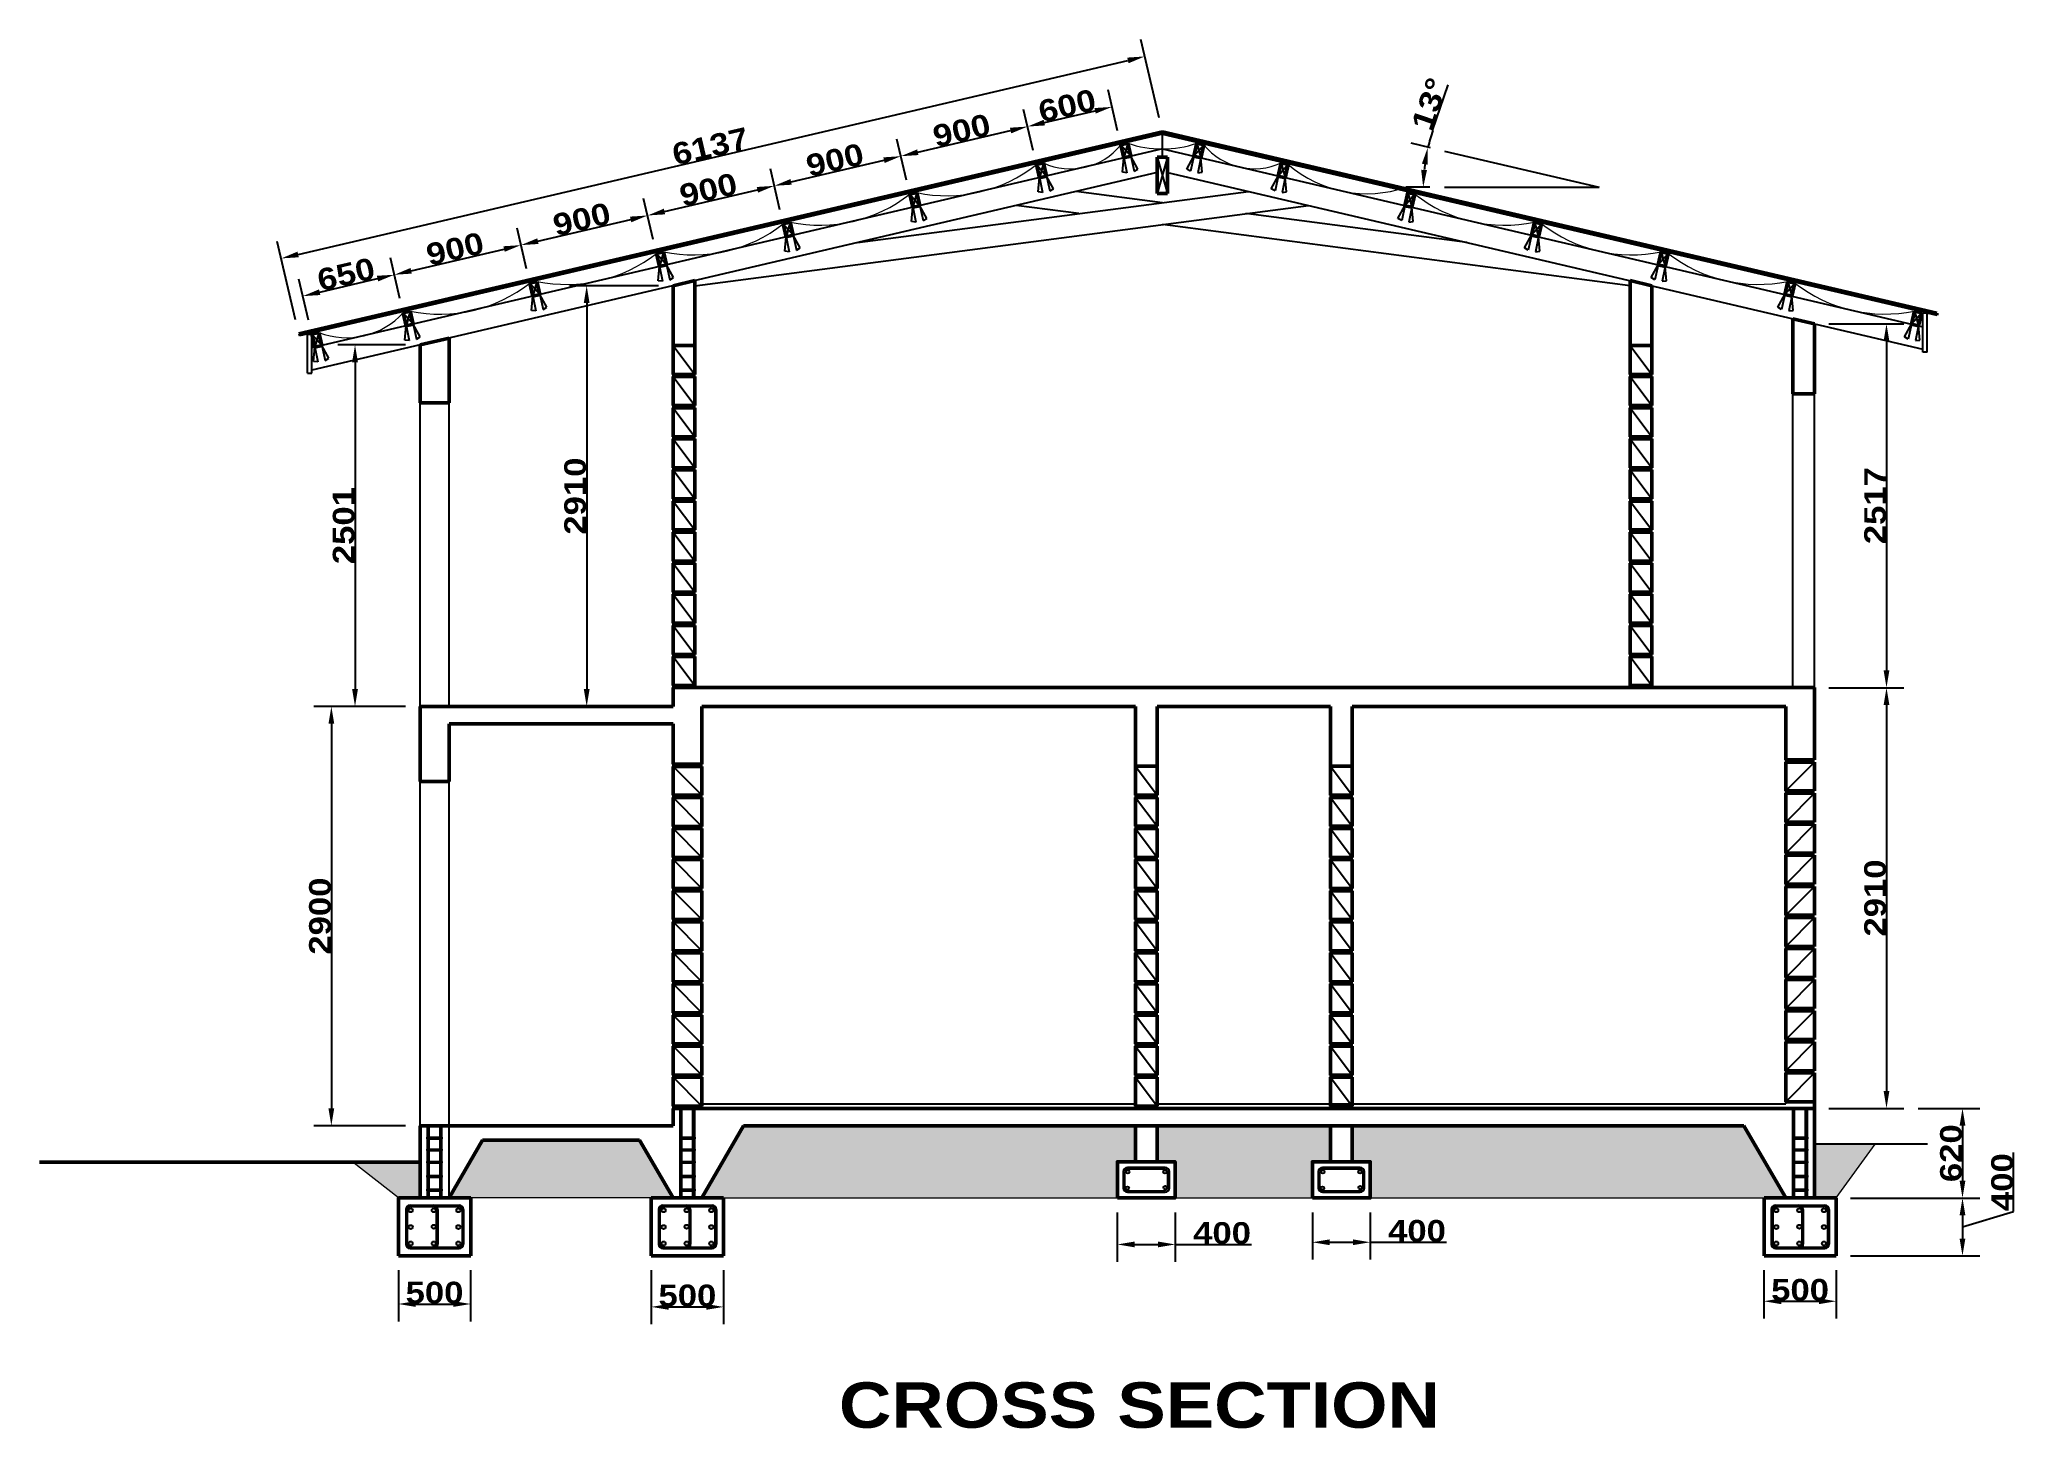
# Model space of a CAD drawing. Header units: metres. Extents: x -375439 to -92892, y 227570 to 490033.
# Drawn here: x -106572 to -92892, y 236200 to 245807 of the extents above; entities that cross this region are included whole.
import ezdxf

# ---------------------------------------------------------------- set-up
doc = ezdxf.new("R2010")
doc.units = ezdxf.units.M
doc.header["$MEASUREMENT"] = 0
doc.layers.add('.18', color=7, linetype='Continuous')
doc.layers.add('.20', color=7, linetype='Continuous')
doc.layers.add('.50', color=7, linetype='Continuous', lineweight=50)
doc.layers.add('fine line', color=8, linetype='Continuous', lineweight=9)
doc.styles.get("Standard").update_dxf_attribs({"font": ''})
doc.styles.get('Standard').set_extended_font_data('Arial Black')
doc.dimstyles.new('DIN', dxfattribs={"dimtxt": 150, "dimasz": 120, "dimexe": 120, "dimexo": 100, "dimtad": 1, "dimdec": 0, "dimdsep": 46, "dimtxsty": 'Standard', "dimcen": 2.5, "dimadec": 0, "dimazin": 0, "dimtfac": 1, "dimtdec": 0, "dimtmove": 0, "dimatfit": 3, "dimfxl": 1, "dimtvp": 1, "dimtolj": 1, "dimtzin": 0, "dimarcsym": 0})
pattern_1 = [(45, (7700, 0), (-8.83883476, 8.83883476), [])]
pattern_2 = [(45, (-1750, 6e-11), (-8.83883476, 8.83883476), [])]

msp = doc.modelspace()

# ---------------------------------------------------------------- texts
at = {"layer": '.20'}
msp.add_text('CROSS SECTION', height=314.249, dxfattribs=at).set_placement((-101040.4, 236204.8))

# ---------------------------------------------------------------- blocks, each defined once
blk = doc.blocks.new('*D173')
at = {"layer": '.18', "color": 0, "lineweight": -2}
for p, q in [((-94189, 243841), (-93671, 243841)), ((-93791, 243721), (-93791, 241444)), ((-94189, 241324), (-93671, 241324))]:
    blk.add_line(p, q, dxfattribs=at)
at = {"layer": '.18', "color": 0}
for points in [[(-93811, 243721), (-93771, 243721), (-93791, 243841)], [(-93811, 241444), (-93771, 241444), (-93791, 241324)]]:
    blk.add_solid(points, dxfattribs=at)
at = {"layer": 'Defpoints', "color": 0}
for p in [(-94289, 243841), (-94289, 241324), (-93791, 241324)]:
    blk.add_point(p, dxfattribs=at)
at = {"layer": '.18', "color": 0, "insert": (-93869, 242583), "char_height": 150, "attachment_point": 5, "rotation": 90}
blk.add_mtext('\\A1;2517', dxfattribs=at)
blk = doc.blocks.new('*D174')
at = {"layer": '.18', "color": 0, "lineweight": -2}
for p, q in [((-94189, 241324), (-93671, 241324)), ((-93791, 241204), (-93791, 238534)), ((-94189, 238414), (-93671, 238414))]:
    blk.add_line(p, q, dxfattribs=at)
at = {"layer": '.18', "color": 0}
for points in [[(-93811, 241204), (-93771, 241204), (-93791, 241324)], [(-93811, 238534), (-93771, 238534), (-93791, 238414)]]:
    blk.add_solid(points, dxfattribs=at)
at = {"layer": 'Defpoints', "color": 0}
for p in [(-94289, 241324), (-94289, 238414), (-93791, 238414)]:
    blk.add_point(p, dxfattribs=at)
at = {"layer": '.18', "color": 0, "insert": (-93869, 239869), "char_height": 150, "attachment_point": 5, "rotation": 90}
blk.add_mtext('\\A1;2910', dxfattribs=at)
blk = doc.blocks.new('*D175')
at = {"layer": '.18', "color": 0, "lineweight": -2}
for p, q in [((-93571, 238414), (-93145, 238414)), ((-93265, 238294), (-93265, 237914)), ((-94039, 237794), (-93145, 237794))]:
    blk.add_line(p, q, dxfattribs=at)
at = {"layer": '.18', "color": 0}
for points in [[(-93285, 238294), (-93245, 238294), (-93265, 238414)], [(-93285, 237914), (-93245, 237914), (-93265, 237794)]]:
    blk.add_solid(points, dxfattribs=at)
at = {"layer": 'Defpoints', "color": 0}
for p in [(-93671, 238414), (-94139, 237794), (-93265, 237794)]:
    blk.add_point(p, dxfattribs=at)
at = {"layer": '.18', "color": 0, "insert": (-93344, 238104), "char_height": 150, "attachment_point": 5, "rotation": 90}
blk.add_mtext('\\A1;620', dxfattribs=at)
blk = doc.blocks.new('*D176')
at = {"layer": '.18', "color": 0, "lineweight": -2}
for p, q in [((-92912, 237700), (-92912, 238108)), ((-94039, 237794), (-93145, 237794)), ((-93265, 237594), (-92912, 237700)), ((-93265, 237674), (-93265, 237514)), ((-94039, 237394), (-93145, 237394))]:
    blk.add_line(p, q, dxfattribs=at)
at = {"layer": '.18', "color": 0}
for points in [[(-93285, 237674), (-93245, 237674), (-93265, 237794)], [(-93285, 237514), (-93245, 237514), (-93265, 237394)]]:
    blk.add_solid(points, dxfattribs=at)
at = {"layer": 'Defpoints', "color": 0}
for p in [(-94139, 237794), (-94139, 237394), (-93265, 237394)]:
    blk.add_point(p, dxfattribs=at)
at = {"layer": '.18', "color": 0, "insert": (-92990, 237904), "char_height": 150, "attachment_point": 5, "rotation": 90}
blk.add_mtext('\\A1;400', dxfattribs=at)
blk = doc.blocks.new('*D177')
at = {"layer": '.18', "color": 0, "lineweight": -2}
for p, q in [((-94639, 237294), (-94639, 236960)), ((-94139, 237294), (-94139, 236960)), ((-94519, 237080), (-94259, 237080))]:
    blk.add_line(p, q, dxfattribs=at)
at = {"layer": '.18', "color": 0}
for points in [[(-94519, 237100), (-94519, 237060), (-94639, 237080)], [(-94259, 237100), (-94259, 237060), (-94139, 237080)]]:
    blk.add_solid(points, dxfattribs=at)
at = {"layer": 'Defpoints', "color": 0}
for p in [(-94639, 237394), (-94139, 237394), (-94139, 237080)]:
    blk.add_point(p, dxfattribs=at)
at = {"layer": '.18', "color": 0, "insert": (-94389, 237158), "char_height": 150, "attachment_point": 5}
blk.add_mtext('\\A1;500', dxfattribs=at)
blk = doc.blocks.new('*D178')
at = {"layer": '.18', "color": 0, "lineweight": -2}
for p, q in [((-99114, 237694), (-99114, 237353)), ((-98713, 237694), (-98713, 237353)), ((-98994, 237473), (-98833, 237473)), ((-98713, 237473), (-98186, 237473))]:
    blk.add_line(p, q, dxfattribs=at)
at = {"layer": '.18', "color": 0}
for points in [[(-98994, 237493), (-98994, 237453), (-99114, 237473)], [(-98833, 237493), (-98833, 237453), (-98713, 237473)]]:
    blk.add_solid(points, dxfattribs=at)
at = {"layer": 'Defpoints', "color": 0}
for p in [(-99114, 237794), (-98713, 237794), (-98713, 237473)]:
    blk.add_point(p, dxfattribs=at)
at = {"layer": '.18', "color": 0, "insert": (-98389, 237551), "char_height": 150, "attachment_point": 5}
blk.add_mtext('\\A1;400', dxfattribs=at)
blk = doc.blocks.new('*D179')
at = {"layer": '.18', "color": 0, "lineweight": -2}
for p, q in [((-97764, 237694), (-97764, 237368)), ((-97364, 237694), (-97364, 237368)), ((-97644, 237488), (-97484, 237488)), ((-97364, 237488), (-96836, 237488))]:
    blk.add_line(p, q, dxfattribs=at)
at = {"layer": '.18', "color": 0}
for points in [[(-97644, 237508), (-97644, 237468), (-97764, 237488)], [(-97484, 237508), (-97484, 237468), (-97364, 237488)]]:
    blk.add_solid(points, dxfattribs=at)
at = {"layer": 'Defpoints', "color": 0}
for p in [(-97764, 237794), (-97364, 237794), (-97364, 237488)]:
    blk.add_point(p, dxfattribs=at)
at = {"layer": '.18', "color": 0, "insert": (-97040, 237566), "char_height": 150, "attachment_point": 5}
blk.add_mtext('\\A1;400', dxfattribs=at)
blk = doc.blocks.new('*D180')
at = {"layer": '.18', "color": 0, "lineweight": -2}
for p, q in [((-104039, 241194), (-104673, 241194)), ((-104553, 241074), (-104553, 238414)), ((-104039, 238294), (-104673, 238294))]:
    blk.add_line(p, q, dxfattribs=at)
at = {"layer": '.18', "color": 0}
for points in [[(-104573, 241074), (-104533, 241074), (-104553, 241194)], [(-104573, 238414), (-104533, 238414), (-104553, 238294)]]:
    blk.add_solid(points, dxfattribs=at)
at = {"layer": 'Defpoints', "color": 0}
for p in [(-103939, 241194), (-104553, 238294), (-103939, 238294)]:
    blk.add_point(p, dxfattribs=at)
at = {"layer": '.18', "color": 0, "insert": (-104631, 239744), "char_height": 150, "attachment_point": 5, "rotation": 90}
blk.add_mtext('\\A1;2900', dxfattribs=at)
blk = doc.blocks.new('*D181')
at = {"layer": '.18', "color": 0, "lineweight": -2}
for p, q in [((-104039, 243695), (-104509, 243695)), ((-104389, 243575), (-104389, 241314)), ((-104039, 241194), (-104509, 241194))]:
    blk.add_line(p, q, dxfattribs=at)
at = {"layer": '.18', "color": 0}
for points in [[(-104409, 243575), (-104369, 243575), (-104389, 243695)], [(-104409, 241314), (-104369, 241314), (-104389, 241194)]]:
    blk.add_solid(points, dxfattribs=at)
at = {"layer": 'Defpoints', "color": 0}
for p in [(-103939, 243695), (-104389, 241194), (-103939, 241194)]:
    blk.add_point(p, dxfattribs=at)
at = {"layer": '.18', "color": 0, "insert": (-104467, 242445), "char_height": 150, "attachment_point": 5, "rotation": 90}
blk.add_mtext('\\A1;2501', dxfattribs=at)
blk = doc.blocks.new('*D182')
at = {"layer": '.18', "color": 0, "lineweight": -2}
for p, q in [((-102289, 244104), (-102906, 244104)), ((-102786, 243984), (-102786, 241314)), ((-102289, 241194), (-102906, 241194))]:
    blk.add_line(p, q, dxfattribs=at)
at = {"layer": '.18', "color": 0}
for points in [[(-102806, 243984), (-102766, 243984), (-102786, 244104)], [(-102806, 241314), (-102766, 241314), (-102786, 241194)]]:
    blk.add_solid(points, dxfattribs=at)
at = {"layer": 'Defpoints', "color": 0}
for p in [(-102189, 244104), (-102786, 241194), (-102189, 241194)]:
    blk.add_point(p, dxfattribs=at)
at = {"layer": '.18', "color": 0, "insert": (-102865, 242649), "char_height": 150, "attachment_point": 5, "rotation": 90}
blk.add_mtext('\\A1;2910', dxfattribs=at)
blk = doc.blocks.new('*D183')
at = {"layer": '.18', "color": 0, "lineweight": -2}
for p, q in [((-98825, 245266), (-98951, 245807)), ((-104783, 244320), (-99041, 245663)), ((-104800, 243869), (-104927, 244410))]:
    blk.add_line(p, q, dxfattribs=at)
at = {"layer": '.18', "color": 0}
for points in [[(-99045, 245682), (-99036, 245643), (-98924, 245690)], [(-104787, 244340), (-104778, 244301), (-104900, 244293)]]:
    blk.add_solid(points, dxfattribs=at)
at = {"layer": 'Defpoints', "color": 0}
for p in [(-98924, 245690), (-98802, 245168), (-104778, 243771)]:
    blk.add_point(p, dxfattribs=at)
at = {"layer": '.18', "color": 0, "insert": (-101930, 245068), "char_height": 150, "attachment_point": 5, "rotation": 13.1572}
blk.add_mtext('\\A1;6137', dxfattribs=at)
blk = doc.blocks.new('*D184')
at = {"layer": '.18', "color": 0, "lineweight": -2}
for p, q in [((-104078, 244015), (-104144, 244297)), ((-104711, 243867), (-104777, 244149)), ((-104633, 244060), (-104234, 244153))]:
    blk.add_line(p, q, dxfattribs=at)
at = {"layer": '.18', "color": 0}
for points in [[(-104638, 244079), (-104629, 244040), (-104750, 244032)], [(-104238, 244173), (-104229, 244134), (-104117, 244180)]]:
    blk.add_solid(points, dxfattribs=at)
at = {"layer": 'Defpoints', "color": 0}
for p in [(-104117, 244180), (-104056, 243918), (-104689, 243770)]:
    blk.add_point(p, dxfattribs=at)
at = {"layer": '.18', "color": 0, "insert": (-104451, 244183), "char_height": 150, "attachment_point": 5, "rotation": 13.1572}
blk.add_mtext('\\A1;650', dxfattribs=at)
blk = doc.blocks.new('*D185')
at = {"layer": '.18', "color": 0, "lineweight": -2}
for p, q in [((-103202, 244220), (-103268, 244502)), ((-104000, 244208), (-103358, 244358)), ((-104078, 244015), (-104144, 244297))]:
    blk.add_line(p, q, dxfattribs=at)
at = {"layer": '.18', "color": 0}
for points in [[(-103362, 244377), (-103353, 244339), (-103241, 244385)], [(-104005, 244227), (-103996, 244188), (-104117, 244180)]]:
    blk.add_solid(points, dxfattribs=at)
at = {"layer": 'Defpoints', "color": 0}
for p in [(-103241, 244385), (-103179, 244123), (-104056, 243918)]:
    blk.add_point(p, dxfattribs=at)
at = {"layer": '.18', "color": 0, "insert": (-103697, 244359), "char_height": 150, "attachment_point": 5, "rotation": 13.1572}
blk.add_mtext('\\A1;900', dxfattribs=at)
blk = doc.blocks.new('*D186')
at = {"layer": '.18', "color": 0, "lineweight": -2}
for p, q in [((-102326, 244425), (-102392, 244707)), ((-103202, 244220), (-103268, 244502)), ((-103124, 244413), (-102481, 244563))]:
    blk.add_line(p, q, dxfattribs=at)
at = {"layer": '.18', "color": 0}
for points in [[(-102486, 244582), (-102477, 244543), (-102364, 244590)], [(-103128, 244432), (-103119, 244393), (-103241, 244385)]]:
    blk.add_solid(points, dxfattribs=at)
at = {"layer": 'Defpoints', "color": 0}
for p in [(-102364, 244590), (-102303, 244327), (-103179, 244123)]:
    blk.add_point(p, dxfattribs=at)
at = {"layer": '.18', "color": 0, "insert": (-102820, 244564), "char_height": 150, "attachment_point": 5, "rotation": 13.1572}
blk.add_mtext('\\A1;900', dxfattribs=at)
blk = doc.blocks.new('*D187')
at = {"layer": '.18', "color": 0, "lineweight": -2}
for p, q in [((-101449, 244630), (-101515, 244912)), ((-102247, 244617), (-101605, 244768)), ((-102326, 244425), (-102392, 244707))]:
    blk.add_line(p, q, dxfattribs=at)
at = {"layer": '.18', "color": 0}
for points in [[(-101609, 244787), (-101600, 244748), (-101488, 244795)], [(-102252, 244637), (-102243, 244598), (-102364, 244590)]]:
    blk.add_solid(points, dxfattribs=at)
at = {"layer": 'Defpoints', "color": 0}
for p in [(-101488, 244795), (-101427, 244532), (-102303, 244327)]:
    blk.add_point(p, dxfattribs=at)
at = {"layer": '.18', "color": 0, "insert": (-101944, 244769), "char_height": 150, "attachment_point": 5, "rotation": 13.1572}
blk.add_mtext('\\A1;900', dxfattribs=at)
blk = doc.blocks.new('*D188')
at = {"layer": '.18', "color": 0, "lineweight": -2}
for p, q in [((-100573, 244834), (-100639, 245117)), ((-101449, 244630), (-101515, 244912)), ((-101371, 244822), (-100728, 244973))]:
    blk.add_line(p, q, dxfattribs=at)
at = {"layer": '.18', "color": 0}
for points in [[(-100733, 244992), (-100724, 244953), (-100612, 245000)], [(-101376, 244842), (-101367, 244803), (-101488, 244795)]]:
    blk.add_solid(points, dxfattribs=at)
at = {"layer": 'Defpoints', "color": 0}
for p in [(-100612, 245000), (-100550, 244737), (-101427, 244532)]:
    blk.add_point(p, dxfattribs=at)
at = {"layer": '.18', "color": 0, "insert": (-101068, 244974), "char_height": 150, "attachment_point": 5, "rotation": 13.1572}
blk.add_mtext('\\A1;900', dxfattribs=at)
blk = doc.blocks.new('*D189')
at = {"layer": '.18', "color": 0, "lineweight": -2}
for p, q in [((-99697, 245039), (-99763, 245322)), ((-100495, 245027), (-99852, 245177)), ((-100573, 244834), (-100639, 245117))]:
    blk.add_line(p, q, dxfattribs=at)
at = {"layer": '.18', "color": 0}
for points in [[(-99857, 245197), (-99848, 245158), (-99735, 245205)], [(-100499, 245047), (-100490, 245008), (-100612, 245000)]]:
    blk.add_solid(points, dxfattribs=at)
at = {"layer": 'Defpoints', "color": 0}
for p in [(-99735, 245205), (-99674, 244942), (-100550, 244737)]:
    blk.add_point(p, dxfattribs=at)
at = {"layer": '.18', "color": 0, "insert": (-100191, 245178), "char_height": 150, "attachment_point": 5, "rotation": 13.1572}
blk.add_mtext('\\A1;900', dxfattribs=at)
blk = doc.blocks.new('*D190')
at = {"layer": '.18', "color": 0, "lineweight": -2}
for p, q in [((-99112, 245176), (-99178, 245458)), ((-99697, 245039), (-99763, 245322)), ((-99618, 245232), (-99268, 245314))]:
    blk.add_line(p, q, dxfattribs=at)
at = {"layer": '.18', "color": 0}
for points in [[(-99272, 245333), (-99263, 245295), (-99151, 245341)], [(-99623, 245252), (-99614, 245213), (-99735, 245205)]]:
    blk.add_solid(points, dxfattribs=at)
at = {"layer": 'Defpoints', "color": 0}
for p in [(-99151, 245341), (-99090, 245079), (-99674, 244942)]:
    blk.add_point(p, dxfattribs=at)
at = {"layer": '.18', "color": 0, "insert": (-99461, 245349), "char_height": 150, "attachment_point": 5, "rotation": 13.1572}
blk.add_mtext('\\A1;600', dxfattribs=at)
blk = doc.blocks.new('*D191')
at = {"layer": '.18', "color": 0, "lineweight": -2}
for p, q in [((-96932, 245178), (-96824, 245494)), ((-96947, 245058), (-97081, 245090)), ((-96950, 244785), (-97117, 244785))]:
    blk.add_line(p, q, dxfattribs=at)
for start, end in [(161.1885, 166.8428), (172.4971, 174.3457)]:
    blk.add_arc((-95780, 244785), 1216, start, end, dxfattribs=at)
at = {"layer": '.18', "color": 0}
for points in [[(-97006, 244948), (-96966, 244941), (-96965, 245062)], [(-96971, 244904), (-97011, 244906), (-96997, 244785)]]:
    blk.add_solid(points, dxfattribs=at)
at = {"layer": 'Defpoints', "color": 0}
for p in [(-96850, 245035), (-96993, 244878), (-96850, 244785), (-95780, 244785), (-95780, 244785)]:
    blk.add_point(p, dxfattribs=at)
at = {"layer": '.18', "color": 0, "insert": (-96952, 245361), "char_height": 150, "attachment_point": 5, "rotation": 71.1885}
blk.add_mtext('\\A1;13°', dxfattribs=at)
blk = doc.blocks.new('*D192')
at = {"layer": '.18', "color": 0, "lineweight": -2}
for p, q in [((-104089, 237294), (-104089, 236941)), ((-103589, 237294), (-103589, 236941)), ((-103969, 237061), (-103709, 237061))]:
    blk.add_line(p, q, dxfattribs=at)
at = {"layer": '.18', "color": 0}
for points in [[(-103969, 237081), (-103969, 237041), (-104089, 237061)], [(-103709, 237081), (-103709, 237041), (-103589, 237061)]]:
    blk.add_solid(points, dxfattribs=at)
at = {"layer": 'Defpoints', "color": 0}
for p in [(-104089, 237394), (-103589, 237394), (-103589, 237061)]:
    blk.add_point(p, dxfattribs=at)
at = {"layer": '.18', "color": 0, "insert": (-103839, 237139), "char_height": 150, "attachment_point": 5}
blk.add_mtext('\\A1;500', dxfattribs=at)
blk = doc.blocks.new('*D193')
at = {"layer": '.18', "color": 0, "lineweight": -2}
for p, q in [((-102339, 237294), (-102339, 236921)), ((-101839, 237294), (-101839, 236921)), ((-102219, 237041), (-101959, 237041))]:
    blk.add_line(p, q, dxfattribs=at)
at = {"layer": '.18', "color": 0}
for points in [[(-102219, 237061), (-102219, 237021), (-102339, 237041)], [(-101959, 237061), (-101959, 237021), (-101839, 237041)]]:
    blk.add_solid(points, dxfattribs=at)
at = {"layer": 'Defpoints', "color": 0}
for p in [(-102339, 237394), (-101839, 237394), (-101839, 237041)]:
    blk.add_point(p, dxfattribs=at)
at = {"layer": '.18', "color": 0, "insert": (-102089, 237119), "char_height": 150, "attachment_point": 5}
blk.add_mtext('\\A1;500', dxfattribs=at)

# ---------------------------------------------------------------- dimensions: what is measured, and where the dimension line sits
at = {"layer": '.18'}
for p1, p2, distance, picture, middle in [((-104777.6, 243771.3), (-98802.1, 245168.1), 535.9, '*D183', (-101929.6, 245067.7)), ((-104688.6, 243769.7), (-104055.7, 243917.7), 269.9, '*D184', (-104451.3, 244182.6))]:
    dim = msp.add_aligned_dim(p1=p1, p2=p2, distance=distance, dimstyle='DIN', dxfattribs=at)
    dim.commit()
    dim.dimension.update_dxf_attribs({"geometry": picture, "text_midpoint": middle})
for base, p1, p2, angle, picture, middle in [((-99151, 245341.3), (-99673.8, 244942), (-99089.5, 245078.5), 193.1572, '*D190', (-99460.9, 245349.2)), ((-99735.2, 245204.7), (-100550.2, 244737.1), (-99673.8, 244942), 193.1572, '*D189', (-100191.2, 245178.4)), ((-100611.6, 244999.9), (-101426.5, 244532.2), (-100550.2, 244737.1), 193.1572, '*D188', (-101067.6, 244973.6)), ((-101488, 244795), (-102302.9, 244327.4), (-101426.5, 244532.2), 193.1572, '*D187', (-101943.9, 244768.7)), ((-102364.3, 244590.2), (-103179.3, 244122.5), (-102302.9, 244327.4), 193.1572, '*D186', (-102820.3, 244563.9)), ((-103240.7, 244385.3), (-104055.7, 243917.7), (-103179.3, 244122.5), 193.1572, '*D185', (-103696.7, 244359)), ((-93790.8, 238414.4), (-94288.6, 241324.4), (-94288.6, 238414.4), 90, '*D174', (-93869, 239869.4)), ((-93265.4, 237394.4), (-94138.6, 237794.4), (-94138.6, 237394.4), 90, '*D176', (-92990, 237701.1))]:
    dim = msp.add_linear_dim(base=base, p1=p1, p2=p2, angle=angle, dimstyle='DIN', override={"dimtmove": 1}, dxfattribs=at)
    dim.commit()
    dim.dimension.update_dxf_attribs({"geometry": picture, "text_midpoint": middle})
dim = msp.add_angular_dim_2l(base=(-96993, 244878.4), line1=((-96849.8, 245035.5), (-95780, 244785.4)), line2=((-96849.8, 244785.4), (-95780, 244785.4)), dimstyle='DIN', dxfattribs=at)
dim.commit()
dim.dimension.update_dxf_attribs({"geometry": '*D191', "text_midpoint": (-96951.6, 245361.2)})
for base, p1, p2, picture, middle in [((-102786.4, 241194.4), (-102188.6, 244104.4), (-102188.6, 241194.4), '*D182', (-102864.6, 242649.4)), ((-93790.8377, 241324.372), (-94288.5894, 243840.9247), (-94288.5894, 241324.372), '*D173', (-93869.0207, 242582.6483)), ((-104389.3, 241194.4), (-103938.6, 243695.3), (-103938.6, 241194.4), '*D181', (-104467.5, 242444.8)), ((-104553, 238294.4), (-103938.6, 241194.4), (-103938.6, 238294.4), '*D180', (-104631.2, 239744.4)), ((-93265.4, 237794.4), (-93670.8, 238414.4), (-94138.6, 237794.4), '*D175', (-93343.6, 238104.4))]:
    dim = msp.add_linear_dim(base=base, p1=p1, p2=p2, angle=90, dimstyle='DIN', dxfattribs=at)
    dim.commit()
    dim.dimension.update_dxf_attribs({"geometry": picture, "text_midpoint": middle})
for base, p1, p2, picture, middle in [((-98713.3, 237473.2), (-99113.6, 237794.4), (-98713.3, 237794.4), '*D178', (-98389.4, 237551.4)), ((-97363.6, 237487.7), (-97763.6, 237794.4), (-97363.6, 237794.4), '*D179', (-97039.8, 237565.9)), ((-103588.6, 237061), (-104088.6, 237394.4), (-103588.6, 237394.4), '*D192', (-103838.6, 237139.2)), ((-101838.6, 237041.2), (-102338.6, 237394.4), (-101838.6, 237394.4), '*D193', (-102088.6, 237119.4)), ((-94138.6, 237080.2), (-94638.6, 237394.4), (-94138.6, 237394.4), '*D177', (-94388.6, 237158.4))]:
    dim = msp.add_linear_dim(base=base, p1=p1, p2=p2, dimstyle='DIN', dxfattribs=at)
    dim.commit()
    dim.dimension.update_dxf_attribs({"geometry": picture, "text_midpoint": middle})

# ---------------------------------------------------------------- hatches: boundary and pattern name
at = {"layer": '.18'}
h = msp.add_hatch(dxfattribs=at)
h.set_pattern_fill('GRAVEL', color=256, scale=500, style=0)
h.set_pattern_definition([(228.0128, (360, 500), (-3999.999116, -4500.000671), [67.268, -6659.544]), (184.9697, (315, 450), (6000.0005258, 499.9956535), [115.434, -11427.9625]), (132.5104, (200, 440), (4999.995359, -5500.004337), [81.394, -8058.016]), (267.2737, (5, 315), (499.9980089, 10000.0001475), [105.119, -10406.779]), (292.8337, (0, 210), (-2500.0049527, 5999.998206), [103.0775, -10204.6865]), (357.2737, (40, 115), (-10000.0001475, 499.9980089), [105.119, -10406.779]), (37.6942, (145, 110), (-6500.0036728, -4999.9952026), [139.0145, -13762.4245]), (72.2553, (255, 195), (3500.0053814, 10999.9981156), [131.244, -12993.1605]), (121.4296, (295, 320), (-4000.004117, 6499.9975182), [105.475, -10442.0365]), (175.2364, (240, 410), (5500.000473, -499.995766), [120.416, -5900.3815]), (222.3974, (120, 420), (-6000.0036755, -5499.996041), [155.724, -15416.6875]), (138.8141, (500, 310), (-3500.001473, 2999.998657), [53.1505, -5261.922]), (171.4692, (460, 345), (6499.9991424, -1000.003955), [101.1185, -10010.7555]), (225, (360, 360), (-6e-14, -500.00015), [70.7105, -636.396]), (203.1986, (325, 420), (2499.999865, 1000.000663), [38.079, -3769.8075]), (291.8014, (290, 405), (-499.999955, 1500.000137), [53.8515, -2638.731]), (30.9638, (310, 355), (1499.99901, 1000.001242), [87.4645, -2828.0115]), (161.5651, (385, 400), (1000.00022, -499.9992), [63.2455, -1517.8935]), (16.3895, (0, 405), (5000.0010992, 1499.996355), [88.6, -8771.4225]), (70.3462, (85, 430), (-1999.9976237, -5500.001068), [74.3305, -7358.704]), (293.1986, (385, 500), (-1000.000663, 2499.999865), [76.1575, -3731.729]), (343.6105, (415, 430), (-5000.0010992, 1499.996355), [88.6, -8771.4225]), (339.444, (0, 95), (-2500.000922, 999.997998), [85.44, -4186.562]), (294.7751, (80, 65), (-2499.9960946, 5500.001711), [71.589, -7087.3215]), (66.8014, (390, 0), (1000.000663, 2499.999865), [76.1575, -3731.729]), (17.354, (420, 70), (-6500.0010095, -1999.997251), [83.8155, -8297.712]), (69.444, (145, 0), (-999.997998, -2500.000922), [42.72, -4229.282]), (101.3099, (360, 0), (-499.998816, 2000.000376), [25.495, -2524.0145]), (165.9638, (355, 25), (1500.000273, -499.99903), [103.0775, -1958.475]), (186.009, (255, 50), (4999.9998755, 499.9996587), [95.525, -9456.9615]), (303.6901, (310, 310), (-500.00067, 999.99978), [72.111, -1730.6645]), (353.1572, (350, 250), (8499.9996827, -1000.003999), [125.897, -12463.7815]), (60.9454, (475, 235), (-2000.000014, -3500.000192), [51.478, -5096.337]), (90, (500, 280), (-500, 500), [30, -470]), (120.2564, (245, 65), (1999.9974434, -3500.001228), [69.462, -6876.76]), (48.0128, (210, 125), (3999.999116, 4500.000671), [134.536, -6592.276]), (0, (300, 225), (500, 500), [130, -370]), (325.3048, (430, 225), (-4999.9971295, 3500.0043048), [79.057, -7826.637]), (254.0546, (495, 180), (-499.999945, -2000.000063), [72.801, -3567.254]), (207.646, (475, 110), (-9499.9979036, -5000.0038566), [118.5325, -11734.737]), (175.4261, (370, 55), (-6500.0002792, 499.9974006), [125.3995, -12414.537])])
h.paths.add_polyline_path([(-103938.6, 238042), (-104403.8, 238042), (-104088.6, 237794.4), (-103938.6, 237794.4)])
h.paths.add_polyline_path([(-102419.5, 238194.4), (-103507.6, 238194.4), (-103738.6, 237794.4), (-103588.6, 237794.4), (-102338.6, 237794.4), (-102188.6, 237794.4)])
h.paths.add_polyline_path([(-99113.6, 238044.4), (-98988.6, 238044.4), (-98988.6, 238294.4), (-101699.9, 238294.4), (-101988.6, 237794.4), (-101838.6, 237794.4), (-99113.6, 237794.4)])
h.paths.add_polyline_path([(-97763.6, 238044.4), (-97638.6, 238044.4), (-97638.6, 238294.4), (-98838.6, 238294.4), (-98838.6, 238044.4), (-98713.6, 238044.4), (-98713.6, 237794.4), (-97763.6, 237794.4)])
h.paths.add_polyline_path([(-94777.3, 238294.4), (-97488.6, 238294.4), (-97488.6, 238044.4), (-97363.6, 238044.4), (-97363.6, 237794.4), (-94638.6, 237794.4), (-94488.6, 237794.4)])
h.paths.add_polyline_path([(-93869.4, 238166.4), (-94288.6, 238166.4), (-94288.6, 237794.4), (-94138.6, 237794.4)])
at = {"layer": '.20'}
h = msp.add_hatch(dxfattribs=at)
h.set_pattern_fill('PLAST', color=256, scale=50, angle=90, style=0)
h.paths.add_polyline_path([(-102138.6, 238214.4), (-102126.6, 238214.4), (-102126.6, 238414.4), (-102138.6, 238414.4)])
h.paths.add_polyline_path([(-102050.6, 238214.4), (-102038.6, 238214.4), (-102038.6, 238414.4), (-102050.6, 238414.4)])
h.paths.add_polyline_path([(-102138.6, 238132.1), (-102126.6, 238132.1), (-102126.6, 238204.4), (-102138.6, 238204.4)])
h.paths.add_polyline_path([(-102038.6, 238204.4), (-102050.6, 238204.4), (-102050.6, 238132.1), (-102038.6, 238132.1)])
h.paths.add_polyline_path([(-102038.6, 238122.1), (-102050.6, 238122.1), (-102050.6, 238047), (-102038.6, 238047)])
h.paths.add_polyline_path([(-102126.6, 238122.1), (-102138.6, 238122.1), (-102138.6, 238047), (-102126.6, 238047)])
h.paths.add_polyline_path([(-102126.6, 238037), (-102138.6, 238037), (-102138.6, 237949.4), (-102126.6, 237949.4)])
h.paths.add_polyline_path([(-102038.6, 238037), (-102050.6, 238037), (-102050.6, 237949.4), (-102038.6, 237949.4)])
h.paths.add_polyline_path([(-102038.6, 237939.4), (-102050.6, 237939.4), (-102050.6, 237854.5), (-102038.6, 237854.5)])
h.paths.add_polyline_path([(-102126.6, 237939.4), (-102138.6, 237939.4), (-102138.6, 237854.5), (-102126.6, 237854.5)])
h.paths.add_polyline_path([(-102126.6, 237844.5), (-102138.6, 237844.5), (-102138.6, 237794.4), (-102126.6, 237794.4)])
h.paths.add_polyline_path([(-102050.6, 237794.4), (-102038.6, 237794.4), (-102038.6, 237844.5), (-102050.6, 237844.5)])
h = msp.add_hatch(dxfattribs=at)
h.set_pattern_fill('PLAST', color=256, scale=50, angle=90, style=0)
h.set_pattern_definition([(90, (7700, 0), (-12.5, 8e-16), []), (90, (7698.438, 1e-16), (-12.5, 8e-16), []), (90, (7696.875, 2e-16), (-12.5, 8e-16), [])])
h.paths.add_polyline_path([(-94438.6, 238214.4), (-94426.6, 238214.4), (-94426.6, 238414.4), (-94438.6, 238414.4)])
h.paths.add_polyline_path([(-94350.6, 238214.4), (-94338.6, 238214.4), (-94338.6, 238414.4), (-94350.6, 238414.4)])
h.paths.add_polyline_path([(-94438.6, 238132.1), (-94426.6, 238132.1), (-94426.6, 238204.4), (-94438.6, 238204.4)])
h.paths.add_polyline_path([(-94338.6, 238204.4), (-94350.6, 238204.4), (-94350.6, 238132.1), (-94338.6, 238132.1)])
h.paths.add_polyline_path([(-94338.6, 238122.1), (-94350.6, 238122.1), (-94350.6, 238047), (-94338.6, 238047)])
h.paths.add_polyline_path([(-94426.6, 238122.1), (-94438.6, 238122.1), (-94438.6, 238047), (-94426.6, 238047)])
h.paths.add_polyline_path([(-94426.6, 238037), (-94438.6, 238037), (-94438.6, 237949.4), (-94426.6, 237949.4)])
h.paths.add_polyline_path([(-94338.6, 238037), (-94350.6, 238037), (-94350.6, 237949.4), (-94338.6, 237949.4)])
h.paths.add_polyline_path([(-94338.6, 237939.4), (-94350.6, 237939.4), (-94350.6, 237854.5), (-94338.6, 237854.5)])
h.paths.add_polyline_path([(-94426.6, 237939.4), (-94438.6, 237939.4), (-94438.6, 237854.5), (-94426.6, 237854.5)])
h.paths.add_polyline_path([(-94426.6, 237844.5), (-94438.6, 237844.5), (-94438.6, 237794.4), (-94426.6, 237794.4)])
h.paths.add_polyline_path([(-94350.6, 237794.4), (-94338.6, 237794.4), (-94338.6, 237844.5), (-94350.6, 237844.5)])
h = msp.add_hatch(dxfattribs=at)
h.set_pattern_fill('ANSI31', color=256, scale=100, style=0)
h.set_pattern_definition(pattern_2)
h.paths.add_polyline_path([(-103889.6, 238214.4, 0.5365755), (-103889.6, 238204.4), (-103787.6, 238204.4, 0.5365755), (-103787.6, 238214.4)])
h.paths.add_polyline_path([(-103889.6, 238132.1, 0.5365755), (-103889.6, 238122.1), (-103787.6, 238122.1, 0.5365755), (-103787.6, 238132.1)])
h.paths.add_polyline_path([(-103889.6, 238047, 0.5365755), (-103889.6, 238037), (-103787.6, 238037, 0.5365755), (-103787.6, 238047)])
h.paths.add_polyline_path([(-103787.6, 237939.4, 0.5365755), (-103787.6, 237949.4), (-103889.6, 237949.4, 0.5365755), (-103889.6, 237939.4)])
h.paths.add_polyline_path([(-103889.6, 237854.5, 0.5365755), (-103889.6, 237844.5), (-103787.6, 237844.5, 0.5365755), (-103787.6, 237854.5)])
h = msp.add_hatch(dxfattribs=at)
h.set_pattern_fill('ANSI31', color=256, scale=100, style=0)
h.paths.add_polyline_path([(-102139.6, 238214.4, 0.5365755), (-102139.6, 238204.4), (-102037.6, 238204.4, 0.5365755), (-102037.6, 238214.4)])
h.paths.add_polyline_path([(-102139.6, 238132.1, 0.5365755), (-102139.6, 238122.1), (-102037.6, 238122.1, 0.5365755), (-102037.6, 238132.1)])
h.paths.add_polyline_path([(-102139.6, 238047, 0.5365755), (-102139.6, 238037), (-102037.6, 238037, 0.5365755), (-102037.6, 238047)])
h.paths.add_polyline_path([(-102037.6, 237939.4, 0.5365755), (-102037.6, 237949.4), (-102139.6, 237949.4, 0.5365755), (-102139.6, 237939.4)])
h.paths.add_polyline_path([(-102139.6, 237854.5, 0.5365755), (-102139.6, 237844.5), (-102037.6, 237844.5, 0.5365755), (-102037.6, 237854.5)])
h = msp.add_hatch(dxfattribs=at)
h.set_pattern_fill('ANSI31', color=256, scale=100, style=0)
h.set_pattern_definition(pattern_1)
h.paths.add_polyline_path([(-94439.6, 238214.4, 0.5365755), (-94439.6, 238204.4), (-94337.6, 238204.4, 0.5365755), (-94337.6, 238214.4)])
h.paths.add_polyline_path([(-94439.6, 238132.1, 0.5365755), (-94439.6, 238122.1), (-94337.6, 238122.1, 0.5365755), (-94337.6, 238132.1)])
h.paths.add_polyline_path([(-94439.6, 238047, 0.5365755), (-94439.6, 238037), (-94337.6, 238037, 0.5365755), (-94337.6, 238047)])
h.paths.add_polyline_path([(-94337.6, 237939.4, 0.5365755), (-94337.6, 237949.4), (-94439.6, 237949.4, 0.5365755), (-94439.6, 237939.4)])
h.paths.add_polyline_path([(-94439.6, 237854.5, 0.5365755), (-94439.6, 237844.5), (-94337.6, 237844.5, 0.5365755), (-94337.6, 237854.5)])
h = msp.add_hatch(dxfattribs=at)
h.set_pattern_fill('ANSI31', color=256, scale=100, style=0)
h.set_pattern_definition(pattern_2)
h.paths.add_polyline_path([(-103851.5, 237734.4, -0.4142136), (-103826.5, 237709.4), (-103826.5, 237479.4, -0.4142136), (-103851.5, 237454.4), (-103824.1, 237454.4, 0.1844831), (-103816.5, 237474.4), (-103816.5, 237714.4, 0.4142136), (-103846.5, 237744.4), (-104008.6, 237744.4, 0.4142136), (-104038.6, 237714.4), (-104038.6, 237474.4, 0.4142136), (-104008.6, 237444.4), (-103668.6, 237444.4, 0.4142136), (-103638.6, 237474.4), (-103638.6, 237714.4, 0.4142136), (-103668.6, 237744.4), (-103846.5, 237744.4, -0.2134218), (-103824.1, 237734.4), (-103673.6, 237734.4, -0.4142136), (-103648.6, 237709.4), (-103648.6, 237479.4, -0.4142136), (-103673.6, 237454.4), (-104003.6, 237454.4, -0.4142136), (-104028.6, 237479.4), (-104028.6, 237709.4, -0.4142136), (-104003.6, 237734.4)])
h = msp.add_hatch(dxfattribs=at)
h.set_pattern_fill('ANSI31', color=256, scale=100, style=0)
h.paths.add_polyline_path([(-102101.5, 237734.4, -0.4142136), (-102076.5, 237709.4), (-102076.5, 237479.4, -0.4142136), (-102101.5, 237454.4), (-102074.1, 237454.4, 0.1844831), (-102066.5, 237474.4), (-102066.5, 237714.4, 0.4142136), (-102096.5, 237744.4), (-102258.6, 237744.4, 0.4142136), (-102288.6, 237714.4), (-102288.6, 237474.4, 0.4142136), (-102258.6, 237444.4), (-101918.6, 237444.4, 0.4142136), (-101888.6, 237474.4), (-101888.6, 237714.4, 0.4142136), (-101918.6, 237744.4), (-102096.5, 237744.4, -0.2134218), (-102074.1, 237734.4), (-101923.6, 237734.4, -0.4142136), (-101898.6, 237709.4), (-101898.6, 237479.4, -0.4142136), (-101923.6, 237454.4), (-102253.6, 237454.4, -0.4142136), (-102278.6, 237479.4), (-102278.6, 237709.4, -0.4142136), (-102253.6, 237734.4)])
h = msp.add_hatch(dxfattribs=at)
h.set_pattern_fill('ANSI31', color=256, scale=100, style=0)
h.set_pattern_definition(pattern_1)
h.paths.add_polyline_path([(-94401.5, 237734.4, -0.4142136), (-94376.5, 237709.4), (-94376.5, 237479.4, -0.4142136), (-94401.5, 237454.4), (-94374.1, 237454.4, 0.1844831), (-94366.5, 237474.4), (-94366.5, 237714.4, 0.4142136), (-94396.5, 237744.4), (-94558.6, 237744.4, 0.4142136), (-94588.6, 237714.4), (-94588.6, 237474.4, 0.4142136), (-94558.6, 237444.4), (-94218.6, 237444.4, 0.4142136), (-94188.6, 237474.4), (-94188.6, 237714.4, 0.4142136), (-94218.6, 237744.4), (-94396.5, 237744.4, -0.2134218), (-94374.1, 237734.4), (-94223.6, 237734.4, -0.4142136), (-94198.6, 237709.4), (-94198.6, 237479.4, -0.4142136), (-94223.6, 237454.4), (-94553.6, 237454.4, -0.4142136), (-94578.6, 237479.4), (-94578.6, 237709.4, -0.4142136), (-94553.6, 237734.4)])
at = {"layer": '.50'}
h = msp.add_hatch(color=256, dxfattribs=at)
h.paths.add_polyline_path([(-99053.7, 237975.3, 1), (-99029.7, 237975.3, 1)])
h.paths.add_polyline_path([(-99032, 237862.8, 1), (-99056, 237862.8, 1)])
h.paths.add_polyline_path([(-98772.4, 237975.3, 1), (-98796.4, 237975.3, 1)])
h.paths.add_polyline_path([(-98795.2, 237865.7, 1), (-98771.2, 237865.7, 1)])
h = msp.add_hatch(color=256, dxfattribs=at)
h.paths.add_polyline_path([(-97703.7, 237975.3, 1), (-97679.7, 237975.3, 1)])
h.paths.add_polyline_path([(-97682, 237862.8, 1), (-97706, 237862.8, 1)])
h.paths.add_polyline_path([(-97422.4, 237975.3, 1), (-97446.4, 237975.3, 1)])
h.paths.add_polyline_path([(-97445.2, 237865.7, 1), (-97421.2, 237865.7, 1)])
h = msp.add_hatch(color=256, dxfattribs=at)
h.paths.add_polyline_path([(-104017.6, 237709.4, 1), (-103989.6, 237709.4, 1)])
h.paths.add_polyline_path([(-103989.6, 237593.4, 1), (-104017.6, 237593.4, 1)])
h.paths.add_polyline_path([(-103989.6, 237479.4, 1), (-104017.6, 237479.4, 1)])
h.paths.add_polyline_path([(-103830.1, 237479.4, 1), (-103858.1, 237479.4, 1)])
h.paths.add_polyline_path([(-103830.1, 237595.6, 1), (-103858.1, 237595.6, 1)])
h.paths.add_polyline_path([(-103830.1, 237709.4, 1), (-103858.1, 237709.4, 1)])
h.paths.add_polyline_path([(-103687.6, 237709.4, 1), (-103659.6, 237709.4, 1)])
h.paths.add_polyline_path([(-103687.6, 237593.4, 1), (-103659.6, 237593.4, 1)])
h.paths.add_polyline_path([(-103687.6, 237479.4, 1), (-103659.6, 237479.4, 1)])
h = msp.add_hatch(color=256, dxfattribs=at)
h.paths.add_polyline_path([(-102267.6, 237709.4, 1), (-102239.6, 237709.4, 1)])
h.paths.add_polyline_path([(-102239.6, 237593.4, 1), (-102267.6, 237593.4, 1)])
h.paths.add_polyline_path([(-102239.6, 237479.4, 1), (-102267.6, 237479.4, 1)])
h.paths.add_polyline_path([(-102080.1, 237479.4, 1), (-102108.1, 237479.4, 1)])
h.paths.add_polyline_path([(-102080.1, 237595.6, 1), (-102108.1, 237595.6, 1)])
h.paths.add_polyline_path([(-102080.1, 237709.4, 1), (-102108.1, 237709.4, 1)])
h.paths.add_polyline_path([(-101937.6, 237709.4, 1), (-101909.6, 237709.4, 1)])
h.paths.add_polyline_path([(-101937.6, 237593.4, 1), (-101909.6, 237593.4, 1)])
h.paths.add_polyline_path([(-101937.6, 237479.4, 1), (-101909.6, 237479.4, 1)])
h = msp.add_hatch(color=256, dxfattribs=at)
h.paths.add_polyline_path([(-94567.6, 237709.4, 1), (-94539.6, 237709.4, 1)])
h.paths.add_polyline_path([(-94539.6, 237593.4, 1), (-94567.6, 237593.4, 1)])
h.paths.add_polyline_path([(-94539.6, 237479.4, 1), (-94567.6, 237479.4, 1)])
h.paths.add_polyline_path([(-94380.1, 237479.4, 1), (-94408.1, 237479.4, 1)])
h.paths.add_polyline_path([(-94380.1, 237595.6, 1), (-94408.1, 237595.6, 1)])
h.paths.add_polyline_path([(-94380.1, 237709.4, 1), (-94408.1, 237709.4, 1)])
h.paths.add_polyline_path([(-94237.6, 237709.4, 1), (-94209.6, 237709.4, 1)])
h.paths.add_polyline_path([(-94237.6, 237593.4, 1), (-94209.6, 237593.4, 1)])
h.paths.add_polyline_path([(-94237.6, 237479.4, 1), (-94209.6, 237479.4, 1)])

# ---------------------------------------------------------------- linework, layer by layer
at = {"layer": '.18'}
for p, q in [((-98802.1, 245152.7), (-104774.2, 243756.7)), ((-98802.1, 245050), (-104688.6, 243674)), ((-99089.5, 245078.5), (-99019.6, 244999.2)), ((-99040.8, 245089.9), (-99068.3, 244987.8)), ((-98802.1, 244992.9), (-98802.1, 245152.7)), ((-98802.1, 244992.9), (-98802.1, 245152.7)), ((-98802.1, 245152.7), (-93443.6, 243900.1)), ((-98802.1, 245050), (-93538.6, 243819.6)), ((-98514.6, 245078.5), (-98584.5, 244999.2)), ((-98563.3, 245089.9), (-98535.9, 244987.8)), ((-96849.8, 245035.5), (-95780, 244785.4)), ((-98837.1, 244887.8), (-104688.6, 243520)), ((-99673.8, 244942), (-99603.9, 244862.6)), ((-99625.1, 244953.3), (-99652.6, 244851.2)), ((-99077.2, 244889.2), (-99068.6, 244988.9)), ((-99047.2, 244885.9), (-99077.2, 244889.2)), ((-99068.6, 244988.9), (-99047.2, 244885.9)), ((-99019.6, 244999.2), (-98997.6, 244896.3)), ((-98971.5, 244911.5), (-99019.6, 244999.2)), ((-98997.6, 244896.3), (-98971.5, 244911.5)), ((-98837.1, 244992.9), (-98767.1, 244742.9)), ((-98767.1, 244992.9), (-98837.1, 244742.9)), ((-98767.1, 244887.8), (-93538.6, 243665.6)), ((-98632.7, 244911.5), (-98584.5, 244999.2)), ((-98606.6, 244896.3), (-98632.7, 244911.5)), ((-98584.5, 244999.2), (-98606.6, 244896.3)), ((-98535.6, 244988.9), (-98557, 244885.9)), ((-98557, 244885.9), (-98526.9, 244889.2)), ((-98526.9, 244889.2), (-98535.6, 244988.9)), ((-97930.4, 244942), (-98000.3, 244862.6)), ((-97979.1, 244953.3), (-97951.6, 244851.2)), ((-100911, 244403), (-98205.7, 244756.6)), ((-99661.5, 244752.6), (-99652.8, 244852.3)), ((-99631.4, 244749.3), (-99661.5, 244752.6)), ((-99652.8, 244852.3), (-99631.4, 244749.3)), ((-99603.9, 244862.6), (-99581.9, 244759.7)), ((-99555.7, 244774.9), (-99603.9, 244862.6)), ((-99581.9, 244759.7), (-99555.7, 244774.9)), ((-98802.1, 244678.6), (-99398.5, 244756.6)), ((-98048.5, 244774.9), (-98000.3, 244862.6)), ((-98022.3, 244759.7), (-98048.5, 244774.9)), ((-98000.3, 244862.6), (-98022.3, 244759.7)), ((-97951.4, 244852.3), (-97972.7, 244749.3)), ((-97972.7, 244749.3), (-97942.7, 244752.6)), ((-97942.7, 244752.6), (-97951.4, 244852.3)), ((-96849.8, 244785.4), (-95780, 244785.4)), ((-102038.6, 244104.4), (-97790.6, 244659.6)), ((-100550.2, 244737.1), (-100480.3, 244657.8)), ((-100537.9, 244547.7), (-100529.2, 244647.4)), ((-100529.2, 244647.4), (-100507.8, 244544.4)), ((-100501.5, 244748.5), (-100528.9, 244646.4)), ((-100480.3, 244657.8), (-100458.2, 244554.9)), ((-100432.1, 244570), (-100480.3, 244657.8)), ((-99380.8, 244603), (-99813.6, 244659.6)), ((-97172.1, 244570), (-97123.9, 244657.8)), ((-97123.9, 244657.8), (-97145.9, 244554.9)), ((-97054, 244737.1), (-97123.9, 244657.8)), ((-97102.7, 244748.5), (-97075.2, 244646.4)), ((-97075, 244647.4), (-97096.4, 244544.4)), ((-97066.3, 244547.7), (-97075, 244647.4)), ((-101426.5, 244532.2), (-101356.6, 244452.9)), ((-101377.8, 244543.6), (-101405.3, 244441.5)), ((-100507.8, 244544.4), (-100537.9, 244547.7)), ((-100458.2, 244554.9), (-100432.1, 244570)), ((-95565.6, 244104.4), (-98802.1, 244527.4)), ((-96693.2, 244403), (-98223.4, 244603)), ((-97145.9, 244554.9), (-97172.1, 244570)), ((-97096.4, 244544.4), (-97066.3, 244547.7)), ((-96177.6, 244532.2), (-96247.5, 244452.9)), ((-96226.3, 244543.6), (-96198.9, 244441.5)), ((-101414.2, 244342.9), (-101405.5, 244442.6)), ((-101384.2, 244339.6), (-101414.2, 244342.9)), ((-101405.5, 244442.6), (-101384.2, 244339.6)), ((-101356.6, 244452.9), (-101334.6, 244350)), ((-101308.4, 244365.2), (-101356.6, 244452.9)), ((-101334.6, 244350), (-101308.4, 244365.2)), ((-96295.7, 244365.2), (-96247.5, 244452.9)), ((-96269.6, 244350), (-96295.7, 244365.2)), ((-96247.5, 244452.9), (-96269.6, 244350)), ((-96198.6, 244442.6), (-96220, 244339.6)), ((-96220, 244339.6), (-96189.9, 244342.9)), ((-96213.4, 244340.3), (-96219.7, 244341.1)), ((-96189.9, 244342.9), (-96198.6, 244442.6)), ((-102302.9, 244327.4), (-102233, 244248)), ((-102290.6, 244138), (-102281.9, 244237.7)), ((-102281.9, 244237.7), (-102260.6, 244134.7)), ((-102254.2, 244338.8), (-102281.7, 244236.7)), ((-102233, 244248), (-102211, 244145.2)), ((-102184.8, 244160.3), (-102233, 244248)), ((-95419.4, 244160.3), (-95371.2, 244248)), ((-95371.2, 244248), (-95393.2, 244145.2)), ((-95301.3, 244327.4), (-95371.2, 244248)), ((-95350, 244338.8), (-95322.5, 244236.7)), ((-95322.3, 244237.7), (-95343.6, 244134.7)), ((-95313.6, 244138), (-95322.3, 244237.7)), ((-103179.3, 244122.5), (-103109.4, 244043.2)), ((-103130.6, 244133.9), (-103158.1, 244031.8)), ((-102260.6, 244134.7), (-102290.6, 244138)), ((-102211, 244145.2), (-102184.8, 244160.3)), ((-95393.2, 244145.2), (-95419.4, 244160.3)), ((-95343.6, 244134.7), (-95313.6, 244138)), ((-94424.9, 244122.5), (-94494.8, 244043.2)), ((-94473.6, 244133.9), (-94446.1, 244031.8)), ((-104007, 243929), (-104034.4, 243826.9)), ((-103167, 243933.2), (-103158.3, 244032.9)), ((-103136.9, 243929.9), (-103167, 243933.2)), ((-103158.3, 244032.9), (-103136.9, 243929.9)), ((-103109.4, 244043.2), (-103087.4, 243940.3)), ((-103061.2, 243955.4), (-103109.4, 244043.2)), ((-103087.4, 243940.3), (-103061.2, 243955.4)), ((-94543, 243955.4), (-94494.8, 244043.2)), ((-94516.8, 243940.3), (-94543, 243955.4)), ((-94494.8, 244043.2), (-94516.8, 243940.3)), ((-94445.9, 244032.9), (-94467.2, 243929.9)), ((-94467.2, 243929.9), (-94437.2, 243933.2)), ((-94437.2, 243933.2), (-94445.9, 244032.9)), ((-93597.2, 243929), (-93569.7, 243826.9)), ((-104055.7, 243917.7), (-103985.8, 243838.3)), ((-104043.4, 243728.3), (-104034.7, 243828)), ((-104034.7, 243828), (-104013.3, 243725)), ((-103985.8, 243838.3), (-103963.7, 243735.4)), ((-103937.6, 243750.6), (-103985.8, 243838.3)), ((-93666.6, 243750.6), (-93618.4, 243838.3)), ((-93618.4, 243838.3), (-93640.4, 243735.4)), ((-93548.5, 243917.7), (-93618.4, 243838.3)), ((-93569.5, 243828), (-93590.9, 243725)), ((-93560.8, 243728.3), (-93569.5, 243828)), ((-93508.6, 243915.3), (-93538.6, 243915.3)), ((-104777.6, 243771.3), (-104774.2, 243756.7)), ((-104718.6, 243769.7), (-104688.6, 243769.7)), ((-104688.6, 243769.7), (-104618.7, 243690.4)), ((-104676.3, 243580.3), (-104667.6, 243680.1)), ((-104667.6, 243680.1), (-104646.2, 243577)), ((-104639.9, 243781.1), (-104667.4, 243679)), ((-104618.7, 243690.4), (-104596.7, 243587.5)), ((-104570.5, 243602.6), (-104618.7, 243690.4)), ((-104013.3, 243725), (-104043.4, 243728.3)), ((-103963.7, 243735.4), (-103937.6, 243750.6)), ((-93640.4, 243735.4), (-93666.6, 243750.6)), ((-93590.9, 243725), (-93560.8, 243728.3)), ((-104646.2, 243577), (-104676.3, 243580.3)), ((-104596.7, 243587.5), (-104570.5, 243602.6)), ((-93508.6, 243644.1), (-93538.6, 243644.1)), ((-104718.6, 243498.5), (-104688.6, 243498.5)), ((-103938.6, 243295.3), (-103738.6, 243295.3)), ((-93506.6, 238166.4), (-94288.6, 238166.4))]:
    msp.add_line(p, q, dxfattribs=at)
at = {"layer": '.20'}
for p, q in [((-102188.6, 241324.4), (-102188.6, 244104.4)), ((-102188.6, 241354.4), (-102188.6, 244104.4)), ((-102188.6, 241324.4), (-102188.6, 244104.4)), ((-102038.6, 241324.4), (-102038.6, 244104.4)), ((-102038.6, 241354.4), (-102038.6, 244104.4)), ((-102038.6, 241324.4), (-102038.6, 244104.4)), ((-95565.6, 241354.4), (-95565.6, 244139.4)), ((-95415.6, 241354.4), (-95415.6, 244104.4)), ((-95565.6, 241324.4), (-95565.6, 244035)), ((-95415.6, 241324.4), (-95415.6, 243995.1)), ((-95415.6, 241324.4), (-95415.6, 243995.1)), ((-94438.6, 241324.4), (-94438.6, 243876)), ((-94288.6, 241324.4), (-94288.6, 243840.9)), ((-93538.6, 243644.1), (-93538.6, 243915.3)), ((-93508.6, 243644.1), (-93508.6, 243915.3)), ((-104718.6, 243498.5), (-104718.6, 243769.7)), ((-104688.6, 243498.5), (-104688.6, 243769.7)), ((-103938.6, 241194.4), (-103938.6, 243695.3)), ((-103738.6, 241194.4), (-103738.6, 243742)), ((-102188.6, 243690.3), (-102038.6, 243490.3)), ((-95565.6, 243690.3), (-95415.6, 243490.3)), ((-102188.6, 243475.2), (-102038.6, 243275.2)), ((-95565.6, 243475.2), (-95415.6, 243275.2)), ((-102188.6, 243260.1), (-102038.6, 243060.1)), ((-95565.6, 243260.1), (-95415.6, 243060.1)), ((-102188.6, 243045), (-102038.6, 242845)), ((-95565.6, 243045), (-95415.6, 242845)), ((-102188.6, 242829.9), (-102038.6, 242629.9)), ((-95565.6, 242829.9), (-95415.6, 242629.9)), ((-102188.6, 242614.9), (-102038.6, 242414.9)), ((-95565.6, 242614.9), (-95415.6, 242414.9)), ((-102188.6, 242399.8), (-102038.6, 242199.8)), ((-95565.6, 242399.8), (-95415.6, 242199.8)), ((-102188.6, 242184.7), (-102038.6, 241984.7)), ((-95565.6, 242184.7), (-95415.6, 241984.7)), ((-102188.6, 241969.6), (-102038.6, 241769.6)), ((-95565.6, 241969.6), (-95415.6, 241769.6)), ((-102188.6, 241754.5), (-102038.6, 241554.5)), ((-95565.6, 241754.5), (-95415.6, 241554.5)), ((-102188.6, 241539.5), (-102038.6, 241339.5)), ((-95565.6, 241539.5), (-95415.6, 241339.5)), ((-103938.6, 237794.4), (-103938.6, 241194.4)), ((-102188.6, 241194.4), (-102188.6, 241324.4)), ((-101988.6, 238414.4), (-101988.6, 241194.4)), ((-98988.6, 238414.4), (-98988.6, 241194.4)), ((-98838.6, 238414.4), (-98838.6, 241194.4)), ((-97638.6, 238444.4), (-97638.6, 241194.4)), ((-97638.6, 238414.4), (-97638.6, 241194.4)), ((-97488.6, 238444.4), (-97488.6, 241194.4)), ((-97488.6, 238414.4), (-97488.6, 241194.4)), ((-94488.6, 238444.4), (-94488.6, 241194.4)), ((-103738.6, 237794.4), (-103738.6, 241074.4)), ((-102188.6, 238294.4), (-102188.6, 241074.4)), ((-102188.6, 240794.4), (-101988.6, 240794.4)), ((-94288.6, 240824.4), (-94488.6, 240824.4)), ((-94288.6, 240809.4), (-94488.6, 240809.4)), ((-94288.6, 240809.4), (-94488.6, 240609.4)), ((-102188.6, 240779.4), (-101988.6, 240779.4)), ((-102188.6, 240779.4), (-101988.6, 240579.4)), ((-98988.6, 240780.3), (-98838.6, 240580.3)), ((-97638.6, 240780.3), (-97488.6, 240580.3)), ((-102188.6, 240579.4), (-101988.6, 240579.4)), ((-102188.6, 240564.4), (-101988.6, 240564.4)), ((-102188.6, 240564.4), (-101988.6, 240364.4)), ((-98988.6, 240565.2), (-98838.6, 240365.2)), ((-97638.6, 240565.2), (-97488.6, 240365.2)), ((-94288.6, 240609.4), (-94488.6, 240609.4)), ((-94288.6, 240594.4), (-94488.6, 240594.4)), ((-94288.6, 240594.4), (-94488.6, 240394.4)), ((-94288.6, 240394.4), (-94488.6, 240394.4)), ((-94288.6, 240379.4), (-94488.6, 240379.4)), ((-94288.6, 240379.4), (-94488.6, 240179.4)), ((-102188.6, 240364.4), (-101988.6, 240364.4)), ((-102188.6, 240349.4), (-101988.6, 240349.4)), ((-102188.6, 240349.4), (-101988.6, 240149.4)), ((-98988.6, 240350.1), (-98838.6, 240150.1)), ((-97638.6, 240350.1), (-97488.6, 240150.1)), ((-102188.6, 240149.4), (-101988.6, 240149.4)), ((-102188.6, 240134.4), (-101988.6, 240134.4)), ((-102188.6, 240134.4), (-101988.6, 239934.4)), ((-98988.6, 240135), (-98838.6, 239935)), ((-97638.6, 240135), (-97488.6, 239935)), ((-94288.6, 240179.4), (-94488.6, 240179.4)), ((-94288.6, 240164.4), (-94488.6, 240164.4)), ((-94288.6, 240164.4), (-94488.6, 239964.4)), ((-94288.6, 239964.4), (-94488.6, 239964.4)), ((-102188.6, 239934.4), (-101988.6, 239934.4)), ((-102188.6, 239919.4), (-101988.6, 239919.4)), ((-102188.6, 239919.4), (-101988.6, 239719.4)), ((-98988.6, 239919.9), (-98838.6, 239719.9)), ((-97638.6, 239919.9), (-97488.6, 239719.9)), ((-94288.6, 239949.4), (-94488.6, 239949.4)), ((-94288.6, 239949.4), (-94488.6, 239749.4)), ((-102188.6, 239719.4), (-101988.6, 239719.4)), ((-102188.6, 239704.4), (-101988.6, 239704.4)), ((-102188.6, 239704.4), (-101988.6, 239504.4)), ((-98988.6, 239704.9), (-98838.6, 239504.9)), ((-97638.6, 239704.9), (-97488.6, 239504.9)), ((-94288.6, 239749.4), (-94488.6, 239749.4)), ((-94288.6, 239734.4), (-94488.6, 239734.4)), ((-94288.6, 239734.4), (-94488.6, 239534.4)), ((-102188.6, 239504.4), (-101988.6, 239504.4)), ((-102188.6, 239489.4), (-101988.6, 239489.4)), ((-102188.6, 239489.4), (-101988.6, 239289.4)), ((-98988.6, 239489.8), (-98838.6, 239289.8)), ((-97638.6, 239489.8), (-97488.6, 239289.8)), ((-94288.6, 239534.4), (-94488.6, 239534.4)), ((-94288.6, 239519.4), (-94488.6, 239519.4)), ((-94288.6, 239519.4), (-94488.6, 239319.4)), ((-102188.6, 239289.4), (-101988.6, 239289.4)), ((-94288.6, 239319.4), (-94488.6, 239319.4)), ((-94288.6, 239304.4), (-94488.6, 239304.4)), ((-94288.6, 239304.4), (-94488.6, 239104.4)), ((-102188.6, 239274.4), (-101988.6, 239274.4)), ((-102188.6, 239274.4), (-101988.6, 239074.4)), ((-98988.6, 239274.7), (-98838.6, 239074.7)), ((-97638.6, 239274.7), (-97488.6, 239074.7)), ((-102188.6, 239074.4), (-101988.6, 239074.4)), ((-102188.6, 239059.4), (-101988.6, 239059.4)), ((-102188.6, 239059.4), (-101988.6, 238859.4)), ((-98988.6, 239059.6), (-98838.6, 238859.6)), ((-97638.6, 239059.6), (-97488.6, 238859.6)), ((-94288.6, 239104.4), (-94488.6, 239104.4)), ((-94288.6, 239089.4), (-94488.6, 239089.4)), ((-94288.6, 239089.4), (-94488.6, 238889.4)), ((-94288.6, 238889.4), (-94488.6, 238889.4)), ((-94288.6, 238874.4), (-94488.6, 238874.4)), ((-94288.6, 238874.4), (-94488.6, 238674.4)), ((-102188.6, 238859.4), (-101988.6, 238859.4)), ((-102188.6, 238844.4), (-101988.6, 238844.4)), ((-102188.6, 238844.4), (-101988.6, 238644.4)), ((-98988.6, 238844.5), (-98838.6, 238644.5)), ((-97638.6, 238844.5), (-97488.6, 238644.5)), ((-102188.6, 238644.4), (-101988.6, 238644.4)), ((-102188.6, 238629.4), (-101988.6, 238629.4)), ((-102188.6, 238629.4), (-101988.6, 238429.4)), ((-98988.6, 238629.5), (-98838.6, 238429.5)), ((-97638.6, 238629.5), (-97488.6, 238429.5)), ((-94288.6, 238674.4), (-94488.6, 238674.4)), ((-94288.6, 238659.4), (-94488.6, 238659.4)), ((-94288.6, 238659.4), (-94488.6, 238459.4)), ((-101988.6, 238414.4), (-101988.6, 238501.5)), ((-94488.6, 238444.4), (-94488.6, 238531.5)), ((-94288.6, 238459.4), (-94488.6, 238459.4)), ((-102188.6, 238429.4), (-101988.6, 238429.4)), ((-102138.6, 238214.4), (-102138.6, 238414.4)), ((-102126.6, 238214.4), (-102126.6, 238414.4)), ((-102050.6, 238214.4), (-102050.6, 238414.4)), ((-102038.6, 238214.4), (-102038.6, 238414.4)), ((-101988.6, 238444.4), (-98988.6, 238444.4)), ((-98838.6, 238444.4), (-94488.6, 238444.4)), ((-94438.6, 238214.4), (-94438.6, 238414.4)), ((-94426.6, 238214.4), (-94426.6, 238414.4)), ((-94350.6, 238214.4), (-94350.6, 238414.4)), ((-94338.6, 238214.4), (-94338.6, 238414.4)), ((-103889.6, 238214.4), (-103787.6, 238214.4)), ((-103889.6, 238204.4), (-103787.6, 238204.4)), ((-103888.6, 238214.4), (-103888.6, 238294.4)), ((-103888.6, 238132.1), (-103888.6, 238204.4)), ((-103887.5, 238214.4), (-103887.5, 238294.4)), ((-103887.5, 238132.1), (-103887.5, 238204.4)), ((-103878.1, 238214.4), (-103878.1, 238294.4)), ((-103878.1, 238132.1), (-103878.1, 238204.4)), ((-103876.6, 238214.4), (-103876.6, 238294.4)), ((-103876.6, 238132.1), (-103876.6, 238204.4)), ((-103800.6, 238214.4), (-103800.6, 238294.4)), ((-103800.6, 238132.1), (-103800.6, 238204.4)), ((-103800, 238214.4), (-103800, 238294.4)), ((-103800, 238132.1), (-103800, 238204.4)), ((-103790.6, 238214.4), (-103790.6, 238294.4)), ((-103790.6, 238132.1), (-103790.6, 238204.4)), ((-103789.1, 238214.4), (-103789.1, 238294.4)), ((-103789.1, 238132.1), (-103789.1, 238204.4)), ((-103788.6, 238214.4), (-103788.6, 238294.4)), ((-103788.6, 238132.1), (-103788.6, 238204.4)), ((-102139.6, 238214.4), (-102037.6, 238214.4)), ((-102139.6, 238204.4), (-102037.6, 238204.4)), ((-102138.6, 238132.1), (-102138.6, 238204.4)), ((-102126.6, 238132.1), (-102126.6, 238204.4)), ((-102050.6, 238132.1), (-102050.6, 238204.4)), ((-102038.6, 238132.1), (-102038.6, 238204.4)), ((-94439.6, 238214.4), (-94337.6, 238214.4)), ((-94439.6, 238204.4), (-94337.6, 238204.4)), ((-94438.6, 238132.1), (-94438.6, 238204.4)), ((-94426.6, 238132.1), (-94426.6, 238204.4)), ((-94350.6, 238132.1), (-94350.6, 238204.4)), ((-94338.6, 238132.1), (-94338.6, 238204.4)), ((-103889.6, 238132.1), (-103787.6, 238132.1)), ((-103889.6, 238122.1), (-103787.6, 238122.1)), ((-103889.6, 238047), (-103787.6, 238047)), ((-103888.6, 238047), (-103888.6, 238122.1)), ((-103887.5, 238047), (-103887.5, 238122.1)), ((-103878.1, 238047), (-103878.1, 238122.1)), ((-103876.6, 238047), (-103876.6, 238122.1)), ((-103800.6, 238047), (-103800.6, 238122.1)), ((-103800, 238047), (-103800, 238122.1)), ((-103790.6, 238047), (-103790.6, 238122.1)), ((-103789.1, 238047), (-103789.1, 238122.1)), ((-103788.6, 238047), (-103788.6, 238122.1)), ((-102139.6, 238132.1), (-102037.6, 238132.1)), ((-102139.6, 238122.1), (-102037.6, 238122.1)), ((-102139.6, 238047), (-102037.6, 238047)), ((-102138.6, 238047), (-102138.6, 238122.1)), ((-102126.6, 238047), (-102126.6, 238122.1)), ((-102050.6, 238047), (-102050.6, 238122.1)), ((-102038.6, 238047), (-102038.6, 238122.1)), ((-94439.6, 238132.1), (-94337.6, 238132.1)), ((-94439.6, 238122.1), (-94337.6, 238122.1)), ((-94439.6, 238047), (-94337.6, 238047)), ((-94438.6, 238047), (-94438.6, 238122.1)), ((-94426.6, 238047), (-94426.6, 238122.1)), ((-94350.6, 238047), (-94350.6, 238122.1)), ((-94338.6, 238047), (-94338.6, 238122.1)), ((-103889.6, 238037), (-103787.6, 238037)), ((-103889.6, 237949.4), (-103787.6, 237949.4)), ((-103889.6, 237939.4), (-103787.6, 237939.4)), ((-103888.6, 237949.4), (-103888.6, 238037)), ((-103888.6, 237854.5), (-103888.6, 237939.4)), ((-103887.5, 237949.4), (-103887.5, 238037)), ((-103887.5, 237854.5), (-103887.5, 237939.4)), ((-103878.1, 237949.4), (-103878.1, 238037)), ((-103878.1, 237854.5), (-103878.1, 237939.4)), ((-103876.6, 237949.4), (-103876.6, 238037)), ((-103876.6, 237854.5), (-103876.6, 237939.4)), ((-103800.6, 237949.4), (-103800.6, 238037)), ((-103800.6, 237854.5), (-103800.6, 237939.4)), ((-103800, 237949.4), (-103800, 238037)), ((-103800, 237854.5), (-103800, 237939.4)), ((-103790.6, 237949.4), (-103790.6, 238037)), ((-103790.6, 237854.5), (-103790.6, 237939.4)), ((-103789.1, 237949.4), (-103789.1, 238037)), ((-103789.1, 237854.5), (-103789.1, 237939.4)), ((-103788.6, 237949.4), (-103788.6, 238037)), ((-103788.6, 237854.5), (-103788.6, 237939.4)), ((-102139.6, 238037), (-102037.6, 238037)), ((-102139.6, 237949.4), (-102037.6, 237949.4)), ((-102139.6, 237939.4), (-102037.6, 237939.4)), ((-102138.6, 237949.4), (-102138.6, 238037)), ((-102138.6, 237854.5), (-102138.6, 237939.4)), ((-102126.6, 237949.4), (-102126.6, 238037)), ((-102126.6, 237854.5), (-102126.6, 237939.4)), ((-102050.6, 237949.4), (-102050.6, 238037)), ((-102050.6, 237854.5), (-102050.6, 237939.4)), ((-102038.6, 237949.4), (-102038.6, 238037)), ((-102038.6, 237854.5), (-102038.6, 237939.4)), ((-99073.6, 237974.4), (-99073.6, 237864.4)), ((-99063.6, 237964.4), (-99063.6, 237874.4)), ((-98783.6, 238004.4), (-99043.6, 238004.4)), ((-98793.6, 237994.4), (-99033.6, 237994.4)), ((-98763.6, 237874.4), (-98763.6, 237964.4)), ((-98753.6, 237864.4), (-98753.6, 237974.4)), ((-97723.6, 237974.4), (-97723.6, 237864.4)), ((-97713.6, 237964.4), (-97713.6, 237874.4)), ((-97433.6, 238004.4), (-97693.6, 238004.4)), ((-97443.6, 237994.4), (-97683.6, 237994.4)), ((-97413.6, 237874.4), (-97413.6, 237964.4)), ((-97403.6, 237864.4), (-97403.6, 237974.4)), ((-94439.6, 238037), (-94337.6, 238037)), ((-94439.6, 237949.4), (-94337.6, 237949.4)), ((-94439.6, 237939.4), (-94337.6, 237939.4)), ((-94438.6, 237949.4), (-94438.6, 238037)), ((-94438.6, 237854.5), (-94438.6, 237939.4)), ((-94426.6, 237949.4), (-94426.6, 238037)), ((-94426.6, 237854.5), (-94426.6, 237939.4)), ((-94350.6, 237949.4), (-94350.6, 238037)), ((-94350.6, 237854.5), (-94350.6, 237939.4)), ((-94338.6, 237949.4), (-94338.6, 238037)), ((-94338.6, 237854.5), (-94338.6, 237939.4)), ((-103889.6, 237854.5), (-103787.6, 237854.5)), ((-103889.6, 237844.5), (-103787.6, 237844.5)), ((-103888.6, 237794.4), (-103888.6, 237844.5)), ((-103887.5, 237794.4), (-103887.5, 237844.5)), ((-103878.1, 237794.4), (-103878.1, 237844.5)), ((-103876.6, 237794.4), (-103876.6, 237844.5)), ((-103800.6, 237794.4), (-103800.6, 237844.5)), ((-103800, 237794.4), (-103800, 237844.5)), ((-103790.6, 237794.4), (-103790.6, 237844.5)), ((-103789.1, 237794.4), (-103789.1, 237844.5)), ((-103788.6, 237794.4), (-103788.6, 237844.5)), ((-102139.6, 237854.5), (-102037.6, 237854.5)), ((-102139.6, 237844.5), (-102037.6, 237844.5)), ((-102138.6, 237794.4), (-102138.6, 237844.5)), ((-102126.6, 237794.4), (-102126.6, 237844.5)), ((-102050.6, 237794.4), (-102050.6, 237844.5)), ((-102038.6, 237794.4), (-102038.6, 237844.5)), ((-99043.6, 237834.4), (-98783.6, 237834.4)), ((-99033.6, 237844.4), (-98793.6, 237844.4)), ((-97693.6, 237834.4), (-97433.6, 237834.4)), ((-97683.6, 237844.4), (-97443.6, 237844.4)), ((-94439.6, 237854.5), (-94337.6, 237854.5)), ((-94439.6, 237844.5), (-94337.6, 237844.5)), ((-94438.6, 237794.4), (-94438.6, 237844.5)), ((-94426.6, 237794.4), (-94426.6, 237844.5)), ((-94350.6, 237794.4), (-94350.6, 237844.5)), ((-94338.6, 237794.4), (-94338.6, 237844.5)), ((-104038.6, 237714.4), (-104038.6, 237474.4)), ((-104028.6, 237709.4), (-104028.6, 237479.4)), ((-104008.6, 237744.4), (-103668.6, 237744.4)), ((-104003.6, 237734.4), (-103851.5, 237734.4)), ((-103826.5, 237709.4), (-103826.5, 237479.4)), ((-103824.1, 237734.4), (-103673.6, 237734.4)), ((-103816.5, 237714.4), (-103816.5, 237474.4)), ((-103648.6, 237709.4), (-103648.6, 237479.4)), ((-103638.6, 237714.4), (-103638.6, 237474.4)), ((-102288.6, 237714.4), (-102288.6, 237474.4)), ((-102278.6, 237709.4), (-102278.6, 237479.4)), ((-102258.6, 237744.4), (-101918.6, 237744.4)), ((-102253.6, 237734.4), (-102101.5, 237734.4)), ((-102076.5, 237709.4), (-102076.5, 237479.4)), ((-102074.1, 237734.4), (-101923.6, 237734.4)), ((-102066.5, 237714.4), (-102066.5, 237474.4)), ((-101898.6, 237709.4), (-101898.6, 237479.4)), ((-101888.6, 237714.4), (-101888.6, 237474.4)), ((-94588.6, 237714.4), (-94588.6, 237474.4)), ((-94578.6, 237709.4), (-94578.6, 237479.4)), ((-94558.6, 237744.4), (-94218.6, 237744.4)), ((-94553.6, 237734.4), (-94401.5, 237734.4)), ((-94376.5, 237709.4), (-94376.5, 237479.4)), ((-94374.1, 237734.4), (-94223.6, 237734.4)), ((-94366.5, 237714.4), (-94366.5, 237474.4)), ((-94198.6, 237709.4), (-94198.6, 237479.4)), ((-94188.6, 237714.4), (-94188.6, 237474.4)), ((-104008.6, 237444.4), (-103668.6, 237444.4)), ((-104003.6, 237454.4), (-103673.6, 237454.4)), ((-102258.6, 237444.4), (-101918.6, 237444.4)), ((-102253.6, 237454.4), (-101923.6, 237454.4)), ((-94558.6, 237444.4), (-94218.6, 237444.4)), ((-94553.6, 237454.4), (-94223.6, 237454.4))]:
    msp.add_line(p, q, dxfattribs=at)
for centre, radius in [((-99041.7, 237975.3), 12), ((-98784.4, 237975.3), 12), ((-97691.7, 237975.3), 12), ((-97434.4, 237975.3), 12), ((-99044, 237862.8), 12), ((-98783.2, 237865.7), 12), ((-97694, 237862.8), 12), ((-97433.2, 237865.7), 12), ((-104003.6, 237709.4), 14), ((-103844.1, 237709.4), 14), ((-103673.6, 237709.4), 14), ((-102253.6, 237709.4), 14), ((-102094.1, 237709.4), 14), ((-101923.6, 237709.4), 14), ((-94553.6, 237709.4), 14), ((-94394.1, 237709.4), 14), ((-94223.6, 237709.4), 14), ((-104003.6, 237593.4), 14), ((-103844.1, 237595.6), 14), ((-103673.6, 237593.4), 14), ((-102253.6, 237593.4), 14), ((-102094.1, 237595.6), 14), ((-101923.6, 237593.4), 14), ((-94553.6, 237593.4), 14), ((-94394.1, 237595.6), 14), ((-94223.6, 237593.4), 14), ((-104003.6, 237479.4), 14), ((-103844.1, 237479.4), 14), ((-103673.6, 237479.4), 14), ((-102253.6, 237479.4), 14), ((-102094.1, 237479.4), 14), ((-101923.6, 237479.4), 14), ((-94553.6, 237479.4), 14), ((-94394.1, 237479.4), 14), ((-94223.6, 237479.4), 14)]:
    msp.add_circle(centre, radius, dxfattribs=at)
for centre, radius, start, end in [((-103886.3, 238209.4), 6, 123.56616, 236.43384), ((-103790.9, 238209.4), 6, 303.56616, 56.43384), ((-102136.3, 238209.4), 6, 123.56616, 236.43384), ((-102040.9, 238209.4), 6, 303.56616, 56.43384), ((-94436.3, 238209.4), 6, 123.56616, 236.43384), ((-94340.9, 238209.4), 6, 303.56616, 56.43384), ((-103886.3, 238127.1), 6, 123.56616, 236.43384), ((-103886.3, 238042), 6, 123.56616, 236.43384), ((-103790.9, 238127.1), 6, 303.56616, 56.43384), ((-103790.9, 238042), 6, 303.56616, 56.43384), ((-102136.3, 238127.1), 6, 123.56616, 236.43384), ((-102136.3, 238042), 6, 123.56616, 236.43384), ((-102040.9, 238127.1), 6, 303.56616, 56.43384), ((-102040.9, 238042), 6, 303.56616, 56.43384), ((-94436.3, 238127.1), 6, 123.56616, 236.43384), ((-94436.3, 238042), 6, 123.56616, 236.43384), ((-94340.9, 238127.1), 6, 303.56616, 56.43384), ((-94340.9, 238042), 6, 303.56616, 56.43384), ((-103886.3, 237944.4), 6, 123.56616, 236.43384), ((-103790.9, 237944.4), 6, 303.56616, 56.43384), ((-102136.3, 237944.4), 6, 123.56616, 236.43384), ((-102040.9, 237944.4), 6, 303.56616, 56.43384), ((-99043.6, 237974.4), 30, 90, 180), ((-99033.6, 237964.4), 30, 90, 180), ((-98793.6, 237964.4), 30, 0, 90), ((-98783.6, 237974.4), 30, 0, 90), ((-97693.6, 237974.4), 30, 90, 180), ((-97683.6, 237964.4), 30, 90, 180), ((-97443.6, 237964.4), 30, 0, 90), ((-97433.6, 237974.4), 30, 0, 90), ((-94436.3, 237944.4), 6, 123.56616, 236.43384), ((-94340.9, 237944.4), 6, 303.56616, 56.43384), ((-103886.3, 237849.5), 6, 123.56616, 236.43384), ((-103790.9, 237849.5), 6, 303.56616, 56.43384), ((-102136.3, 237849.5), 6, 123.56616, 236.43384), ((-102040.9, 237849.5), 6, 303.56616, 56.43384), ((-99043.6, 237864.4), 30, 180, 270), ((-99033.6, 237874.4), 30, 180, 270), ((-98793.6, 237874.4), 30, 270, 0), ((-98783.6, 237864.4), 30, 270, 0), ((-97693.6, 237864.4), 30, 180, 270), ((-97683.6, 237874.4), 30, 180, 270), ((-97443.6, 237874.4), 30, 270, 0), ((-97433.6, 237864.4), 30, 270, 0), ((-94436.3, 237849.5), 6, 123.56616, 236.43384), ((-94340.9, 237849.5), 6, 303.56616, 56.43384), ((-104008.6, 237714.4), 30, 90, 180), ((-104003.6, 237709.4), 25, 90, 180), ((-103851.5, 237709.4), 25, 0, 90), ((-103846.5, 237714.4), 30, 360, 90), ((-103673.6, 237709.4), 25, 0, 90), ((-103668.6, 237714.4), 30, 360, 90), ((-102258.6, 237714.4), 30, 90, 180), ((-102253.6, 237709.4), 25, 90, 180), ((-102101.5, 237709.4), 25, 0, 90), ((-102096.5, 237714.4), 30, 360, 90), ((-101923.6, 237709.4), 25, 0, 90), ((-101918.6, 237714.4), 30, 360, 90), ((-94558.6, 237714.4), 30, 90, 180), ((-94553.6, 237709.4), 25, 90, 180), ((-94401.5, 237709.4), 25, 0, 90), ((-94396.5, 237714.4), 30, 360, 90), ((-94223.6, 237709.4), 25, 0, 90), ((-94218.6, 237714.4), 30, 360, 90), ((-104008.6, 237474.4), 30, 180, 270), ((-104003.6, 237479.4), 25, 180, 270), ((-103851.5, 237479.4), 25, 270, 0), ((-103846.5, 237474.4), 30, 318.18969, 0), ((-103673.6, 237479.4), 25, 270, 0), ((-103668.6, 237474.4), 30, 270, 0), ((-102258.6, 237474.4), 30, 180, 270), ((-102253.6, 237479.4), 25, 180, 270), ((-102101.5, 237479.4), 25, 270, 0), ((-102096.5, 237474.4), 30, 318.18969, 0), ((-101923.6, 237479.4), 25, 270, 0), ((-101918.6, 237474.4), 30, 270, 0), ((-94558.6, 237474.4), 30, 180, 270), ((-94553.6, 237479.4), 25, 180, 270), ((-94401.5, 237479.4), 25, 270, 0), ((-94396.5, 237474.4), 30, 318.18969, 0), ((-94223.6, 237479.4), 25, 270, 0), ((-94218.6, 237474.4), 30, 270, 0)]:
    msp.add_arc(centre, radius, start, end, dxfattribs=at)
at = {"layer": '.50'}
for p, q in [((-98802.1, 245168.1), (-104777.6, 243771.3)), ((-98802.1, 245168.1), (-93443.6, 243915.5)), ((-99089.5, 245078.5), (-99040.8, 245089.9)), ((-99089.5, 245078.5), (-99068.3, 244987.8)), ((-99089.5, 245078.5), (-99068.3, 244987.8)), ((-99089.5, 245078.5), (-99068.3, 244987.8)), ((-99040.8, 245089.9), (-99019.6, 244999.2)), ((-98563.3, 245089.9), (-98584.5, 244999.2)), ((-98514.6, 245078.5), (-98563.3, 245089.9)), ((-98514.6, 245078.5), (-98535.9, 244987.8)), ((-98514.6, 245078.5), (-98535.9, 244987.8)), ((-98514.6, 245078.5), (-98535.9, 244987.8)), ((-99673.8, 244942), (-99625.1, 244953.3)), ((-99673.8, 244942), (-99652.6, 244851.2)), ((-99673.8, 244942), (-99652.6, 244851.2)), ((-99673.8, 244942), (-99652.6, 244851.2)), ((-99625.1, 244953.3), (-99603.9, 244862.6)), ((-99068.3, 244987.8), (-99019.6, 244999.2)), ((-98837.1, 244992.9), (-98837.1, 244742.9)), ((-98837.1, 244992.9), (-98767.1, 244992.9)), ((-98767.1, 244992.9), (-98767.1, 244742.9)), ((-98535.9, 244987.8), (-98584.5, 244999.2)), ((-97979.1, 244953.3), (-98000.3, 244862.6)), ((-97930.4, 244942), (-97979.1, 244953.3)), ((-97930.4, 244942), (-97951.6, 244851.2)), ((-97930.4, 244942), (-97951.6, 244851.2)), ((-97930.4, 244942), (-97951.6, 244851.2)), ((-99652.6, 244851.2), (-99603.9, 244862.6)), ((-97951.6, 244851.2), (-98000.3, 244862.6)), ((-100550.2, 244737.1), (-100501.5, 244748.5)), ((-100550.2, 244737.1), (-100528.9, 244646.4)), ((-100550.2, 244737.1), (-100528.9, 244646.4)), ((-100550.2, 244737.1), (-100528.9, 244646.4)), ((-100528.9, 244646.4), (-100480.3, 244657.8)), ((-100501.5, 244748.5), (-100480.3, 244657.8)), ((-98837.1, 244742.9), (-98767.1, 244742.9)), ((-97102.7, 244748.5), (-97123.9, 244657.8)), ((-97075.2, 244646.4), (-97123.9, 244657.8)), ((-97054, 244737.1), (-97102.7, 244748.5)), ((-97054, 244737.1), (-97075.2, 244646.4)), ((-97054, 244737.1), (-97075.2, 244646.4)), ((-97054, 244737.1), (-97075.2, 244646.4)), ((-101426.5, 244532.2), (-101377.8, 244543.6)), ((-101426.5, 244532.2), (-101405.3, 244441.5)), ((-101426.5, 244532.2), (-101405.3, 244441.5)), ((-101426.5, 244532.2), (-101405.3, 244441.5)), ((-101377.8, 244543.6), (-101356.6, 244452.9)), ((-96226.3, 244543.6), (-96247.5, 244452.9)), ((-96177.6, 244532.2), (-96226.3, 244543.6)), ((-96177.6, 244532.2), (-96198.9, 244441.5)), ((-96177.6, 244532.2), (-96198.9, 244441.5)), ((-96177.6, 244532.2), (-96198.9, 244441.5)), ((-101405.3, 244441.5), (-101356.6, 244452.9)), ((-96198.9, 244441.5), (-96247.5, 244452.9)), ((-102302.9, 244327.4), (-102254.2, 244338.8)), ((-102302.9, 244327.4), (-102281.7, 244236.7)), ((-102302.9, 244327.4), (-102281.7, 244236.7)), ((-102302.9, 244327.4), (-102281.7, 244236.7)), ((-102281.7, 244236.7), (-102233, 244248)), ((-102254.2, 244338.8), (-102233, 244248)), ((-95350, 244338.8), (-95371.2, 244248)), ((-95322.5, 244236.7), (-95371.2, 244248)), ((-95301.3, 244327.4), (-95350, 244338.8)), ((-95301.3, 244327.4), (-95322.5, 244236.7)), ((-95301.3, 244327.4), (-95322.5, 244236.7)), ((-95301.3, 244327.4), (-95322.5, 244236.7)), ((-103179.3, 244122.5), (-103130.6, 244133.9)), ((-103179.3, 244122.5), (-103158.1, 244031.8)), ((-103179.3, 244122.5), (-103158.1, 244031.8)), ((-103130.6, 244133.9), (-103109.4, 244043.2)), ((-102188.6, 244104.4), (-102038.6, 244139.4)), ((-102188.6, 243690.3), (-102188.6, 244104.4)), ((-102038.6, 243690.3), (-102038.6, 244139.4)), ((-95565.6, 243690.3), (-95565.6, 244139.4)), ((-95565.6, 244139.4), (-95415.6, 244104.4)), ((-95415.6, 244104.4), (-95415.6, 243690.3)), ((-94473.6, 244133.9), (-94494.8, 244043.2)), ((-94424.9, 244122.5), (-94473.6, 244133.9)), ((-94424.9, 244122.5), (-94446.1, 244031.8)), ((-94424.9, 244122.5), (-94446.1, 244031.8)), ((-104055.7, 243917.7), (-104007, 243929)), ((-104007, 243929), (-103985.8, 243838.3)), ((-103158.1, 244031.8), (-103109.4, 244043.2)), ((-95565.6, 243690.3), (-95565.6, 244035)), ((-95415.6, 243690.3), (-95415.6, 243995.1)), ((-94446.1, 244031.8), (-94494.8, 244043.2)), ((-93597.2, 243929), (-93618.4, 243838.3)), ((-93548.5, 243917.7), (-93597.2, 243929)), ((-104055.7, 243917.7), (-104034.4, 243826.9)), ((-104055.7, 243917.7), (-104034.4, 243826.9)), ((-104034.4, 243826.9), (-103985.8, 243838.3)), ((-94438.6, 243876), (-94438.6, 243357.2)), ((-94288.6, 243840.9), (-94438.6, 243876)), ((-94288.6, 243357.2), (-94288.6, 243840.9)), ((-93569.7, 243826.9), (-93618.4, 243838.3)), ((-93548.5, 243917.7), (-93569.7, 243826.9)), ((-93548.5, 243917.7), (-93569.7, 243826.9)), ((-93443.6, 243900.1), (-93443.6, 243915.5)), ((-104688.6, 243769.7), (-104639.9, 243781.1)), ((-104688.6, 243769.7), (-104667.4, 243679)), ((-104667.4, 243679), (-104618.7, 243690.4)), ((-104639.9, 243781.1), (-104618.7, 243690.4)), ((-103938.6, 243695.3), (-103738.6, 243742)), ((-103938.6, 243295.3), (-103938.6, 243695.3)), ((-103738.6, 243742), (-103738.6, 243295.3)), ((-102188.6, 243690.3), (-102038.6, 243690.3)), ((-102188.6, 243690.3), (-102188.6, 243490.3)), ((-102038.6, 243690.3), (-102038.6, 243490.3)), ((-95565.6, 243690.3), (-95415.6, 243690.3)), ((-95565.6, 243690.3), (-95565.6, 243490.3)), ((-95415.6, 243690.3), (-95415.6, 243490.3)), ((-102188.6, 243490.3), (-102038.6, 243490.3)), ((-102188.6, 243475.2), (-102038.6, 243475.2)), ((-102188.6, 243475.2), (-102188.6, 243275.2)), ((-102038.6, 243475.2), (-102038.6, 243275.2)), ((-95565.6, 243490.3), (-95415.6, 243490.3)), ((-95565.6, 243475.2), (-95415.6, 243475.2)), ((-95565.6, 243475.2), (-95565.6, 243275.2)), ((-95415.6, 243475.2), (-95415.6, 243275.2)), ((-103738.6, 243295.3), (-103938.6, 243295.3)), ((-102188.6, 243275.2), (-102038.6, 243275.2)), ((-102188.6, 243260.1), (-102038.6, 243260.1)), ((-102188.6, 243260.1), (-102188.6, 243060.1)), ((-102038.6, 243260.1), (-102038.6, 243060.1)), ((-95565.6, 243275.2), (-95415.6, 243275.2)), ((-95565.6, 243260.1), (-95415.6, 243260.1)), ((-95565.6, 243260.1), (-95565.6, 243060.1)), ((-95415.6, 243260.1), (-95415.6, 243060.1)), ((-94438.6, 243357.2), (-94288.6, 243357.2)), ((-102188.6, 243060.1), (-102038.6, 243060.1)), ((-102188.6, 243045), (-102038.6, 243045)), ((-102188.6, 243045), (-102188.6, 242845)), ((-102038.6, 243045), (-102038.6, 242845)), ((-95565.6, 243060.1), (-95415.6, 243060.1)), ((-95565.6, 243045), (-95415.6, 243045)), ((-95565.6, 243045), (-95565.6, 242845)), ((-95415.6, 243045), (-95415.6, 242845)), ((-102188.6, 242845), (-102038.6, 242845)), ((-95565.6, 242845), (-95415.6, 242845)), ((-102188.6, 242829.9), (-102038.6, 242829.9)), ((-102188.6, 242829.9), (-102188.6, 242629.9)), ((-102038.6, 242829.9), (-102038.6, 242629.9)), ((-95565.6, 242829.9), (-95415.6, 242829.9)), ((-95565.6, 242829.9), (-95565.6, 242629.9)), ((-95415.6, 242829.9), (-95415.6, 242629.9)), ((-102188.6, 242629.9), (-102038.6, 242629.9)), ((-102188.6, 242614.9), (-102038.6, 242614.9)), ((-102188.6, 242614.9), (-102188.6, 242414.9)), ((-102038.6, 242614.9), (-102038.6, 242414.9)), ((-95565.6, 242629.9), (-95415.6, 242629.9)), ((-95565.6, 242614.9), (-95415.6, 242614.9)), ((-95565.6, 242614.9), (-95565.6, 242414.9)), ((-95415.6, 242614.9), (-95415.6, 242414.9)), ((-102188.6, 242414.9), (-102038.6, 242414.9)), ((-102188.6, 242399.8), (-102038.6, 242399.8)), ((-102188.6, 242399.8), (-102188.6, 242199.8)), ((-102038.6, 242399.8), (-102038.6, 242199.8)), ((-95565.6, 242414.9), (-95415.6, 242414.9)), ((-95565.6, 242399.8), (-95415.6, 242399.8)), ((-95565.6, 242399.8), (-95565.6, 242199.8)), ((-95415.6, 242399.8), (-95415.6, 242199.8)), ((-102188.6, 242199.8), (-102038.6, 242199.8)), ((-102188.6, 242184.7), (-102038.6, 242184.7)), ((-102188.6, 242184.7), (-102188.6, 241984.7)), ((-102038.6, 242184.7), (-102038.6, 241984.7)), ((-95565.6, 242199.8), (-95415.6, 242199.8)), ((-95565.6, 242184.7), (-95415.6, 242184.7)), ((-95565.6, 242184.7), (-95565.6, 241984.7)), ((-95415.6, 242184.7), (-95415.6, 241984.7)), ((-102188.6, 241984.7), (-102038.6, 241984.7)), ((-102188.6, 241969.6), (-102038.6, 241969.6)), ((-102188.6, 241969.6), (-102188.6, 241769.6)), ((-102038.6, 241969.6), (-102038.6, 241769.6)), ((-95565.6, 241984.7), (-95415.6, 241984.7)), ((-95565.6, 241969.6), (-95415.6, 241969.6)), ((-95565.6, 241969.6), (-95565.6, 241769.6)), ((-95415.6, 241969.6), (-95415.6, 241769.6)), ((-102188.6, 241769.6), (-102038.6, 241769.6)), ((-102188.6, 241754.5), (-102038.6, 241754.5)), ((-102188.6, 241754.5), (-102188.6, 241554.5)), ((-102038.6, 241754.5), (-102038.6, 241554.5)), ((-95565.6, 241769.6), (-95415.6, 241769.6)), ((-95565.6, 241754.5), (-95415.6, 241754.5)), ((-95565.6, 241754.5), (-95565.6, 241554.5)), ((-95415.6, 241754.5), (-95415.6, 241554.5)), ((-102188.6, 241554.5), (-102038.6, 241554.5)), ((-102188.6, 241539.5), (-102038.6, 241539.5)), ((-102188.6, 241539.5), (-102188.6, 241339.5)), ((-102038.6, 241539.5), (-102038.6, 241339.5)), ((-95565.6, 241554.5), (-95415.6, 241554.5)), ((-95565.6, 241539.5), (-95415.6, 241539.5)), ((-95565.6, 241539.5), (-95565.6, 241339.5)), ((-95415.6, 241539.5), (-95415.6, 241339.5)), ((-102188.6, 241339.5), (-102038.6, 241339.5)), ((-95565.6, 241339.5), (-95415.6, 241339.5)), ((-102188.6, 241194.4), (-103938.6, 241194.4)), ((-103938.6, 241194.4), (-103938.6, 241074.4)), ((-103938.6, 241194.4), (-103938.6, 240674.4)), ((-94288.6, 241324.4), (-102188.6, 241324.4)), ((-102188.6, 241324.4), (-102188.6, 241194.4)), ((-101988.6, 241194.4), (-101988.6, 240794.4)), ((-98988.6, 241194.4), (-101988.6, 241194.4)), ((-98988.6, 240780.3), (-98988.6, 241194.4)), ((-98838.6, 240780.3), (-98838.6, 241194.4)), ((-97638.6, 241194.4), (-98838.6, 241194.4)), ((-97638.6, 240780.3), (-97638.6, 241194.4)), ((-94488.6, 241194.4), (-97488.6, 241194.4)), ((-97488.6, 240780.3), (-97488.6, 241194.4)), ((-94488.6, 241194.4), (-94488.6, 240824.4)), ((-94288.6, 241324.4), (-94288.6, 241194.4)), ((-94288.6, 241224.4), (-94288.6, 240824.4)), ((-102188.6, 241074.4), (-103738.6, 241074.4)), ((-103738.6, 240674.4), (-103738.6, 241074.4)), ((-102188.6, 241074.4), (-102188.6, 240794.4)), ((-101988.6, 240794.4), (-102188.6, 240794.4)), ((-94488.6, 240824.4), (-94288.6, 240824.4)), ((-94288.6, 240809.4), (-94488.6, 240809.4)), ((-94488.6, 240809.4), (-94488.6, 240609.4)), ((-94288.6, 240609.4), (-94288.6, 240809.4)), ((-103738.6, 240674.4), (-103938.6, 240674.4)), ((-102188.6, 240779.4), (-101988.6, 240779.4)), ((-102188.6, 240579.4), (-102188.6, 240779.4)), ((-101988.6, 240779.4), (-101988.6, 240579.4)), ((-98988.6, 240780.3), (-98838.6, 240780.3)), ((-98988.6, 240780.3), (-98988.6, 240580.3)), ((-98838.6, 240780.3), (-98838.6, 240580.3)), ((-97638.6, 240780.3), (-97488.6, 240780.3)), ((-97638.6, 240780.3), (-97638.6, 240580.3)), ((-97488.6, 240780.3), (-97488.6, 240580.3)), ((-101988.6, 240579.4), (-102188.6, 240579.4)), ((-102188.6, 240564.4), (-101988.6, 240564.4)), ((-102188.6, 240364.4), (-102188.6, 240564.4)), ((-101988.6, 240564.4), (-101988.6, 240364.4)), ((-98988.6, 240580.3), (-98838.6, 240580.3)), ((-98988.6, 240565.2), (-98838.6, 240565.2)), ((-98988.6, 240565.2), (-98988.6, 240365.2)), ((-98838.6, 240565.2), (-98838.6, 240365.2)), ((-97638.6, 240580.3), (-97488.6, 240580.3)), ((-97638.6, 240565.2), (-97488.6, 240565.2)), ((-97638.6, 240565.2), (-97638.6, 240365.2)), ((-97488.6, 240565.2), (-97488.6, 240365.2)), ((-94488.6, 240609.4), (-94288.6, 240609.4)), ((-94288.6, 240594.4), (-94488.6, 240594.4)), ((-94488.6, 240594.4), (-94488.6, 240394.4)), ((-94288.6, 240394.4), (-94288.6, 240594.4)), ((-94488.6, 240394.4), (-94288.6, 240394.4)), ((-94288.6, 240379.4), (-94488.6, 240379.4)), ((-94488.6, 240379.4), (-94488.6, 240179.4)), ((-94288.6, 240179.4), (-94288.6, 240379.4)), ((-101988.6, 240364.4), (-102188.6, 240364.4)), ((-102188.6, 240349.4), (-101988.6, 240349.4)), ((-102188.6, 240149.4), (-102188.6, 240349.4)), ((-101988.6, 240349.4), (-101988.6, 240149.4)), ((-98988.6, 240365.2), (-98838.6, 240365.2)), ((-98988.6, 240350.1), (-98838.6, 240350.1)), ((-98988.6, 240350.1), (-98988.6, 240150.1)), ((-98838.6, 240350.1), (-98838.6, 240150.1)), ((-97638.6, 240365.2), (-97488.6, 240365.2)), ((-97638.6, 240350.1), (-97488.6, 240350.1)), ((-97638.6, 240350.1), (-97638.6, 240150.1)), ((-97488.6, 240350.1), (-97488.6, 240150.1)), ((-101988.6, 240149.4), (-102188.6, 240149.4)), ((-102188.6, 240134.4), (-101988.6, 240134.4)), ((-102188.6, 239934.4), (-102188.6, 240134.4)), ((-101988.6, 240134.4), (-101988.6, 239934.4)), ((-98988.6, 240150.1), (-98838.6, 240150.1)), ((-98988.6, 240135), (-98838.6, 240135)), ((-98988.6, 240135), (-98988.6, 239935)), ((-98838.6, 240135), (-98838.6, 239935)), ((-97638.6, 240150.1), (-97488.6, 240150.1)), ((-97638.6, 240135), (-97488.6, 240135)), ((-97638.6, 240135), (-97638.6, 239935)), ((-97488.6, 240135), (-97488.6, 239935)), ((-94488.6, 240179.4), (-94288.6, 240179.4)), ((-94288.6, 240164.4), (-94488.6, 240164.4)), ((-94488.6, 240164.4), (-94488.6, 239964.4)), ((-94288.6, 239964.4), (-94288.6, 240164.4)), ((-94488.6, 239964.4), (-94288.6, 239964.4)), ((-101988.6, 239934.4), (-102188.6, 239934.4)), ((-102188.6, 239919.4), (-101988.6, 239919.4)), ((-102188.6, 239719.4), (-102188.6, 239919.4)), ((-101988.6, 239919.4), (-101988.6, 239719.4)), ((-98988.6, 239935), (-98838.6, 239935)), ((-98988.6, 239919.9), (-98838.6, 239919.9)), ((-98988.6, 239919.9), (-98988.6, 239719.9)), ((-98838.6, 239919.9), (-98838.6, 239719.9)), ((-97638.6, 239935), (-97488.6, 239935)), ((-97638.6, 239919.9), (-97488.6, 239919.9)), ((-97638.6, 239919.9), (-97638.6, 239719.9)), ((-97488.6, 239919.9), (-97488.6, 239719.9)), ((-94288.6, 239949.4), (-94488.6, 239949.4)), ((-94488.6, 239949.4), (-94488.6, 239749.4)), ((-94288.6, 239749.4), (-94288.6, 239949.4)), ((-101988.6, 239719.4), (-102188.6, 239719.4)), ((-102188.6, 239704.4), (-101988.6, 239704.4)), ((-102188.6, 239504.4), (-102188.6, 239704.4)), ((-101988.6, 239704.4), (-101988.6, 239504.4)), ((-98988.6, 239719.9), (-98838.6, 239719.9)), ((-98988.6, 239704.9), (-98838.6, 239704.9)), ((-98988.6, 239704.9), (-98988.6, 239504.9)), ((-98838.6, 239704.9), (-98838.6, 239504.9)), ((-97638.6, 239719.9), (-97488.6, 239719.9)), ((-97638.6, 239704.9), (-97488.6, 239704.9)), ((-97638.6, 239704.9), (-97638.6, 239504.9)), ((-97488.6, 239704.9), (-97488.6, 239504.9)), ((-94488.6, 239749.4), (-94288.6, 239749.4)), ((-94288.6, 239734.4), (-94488.6, 239734.4)), ((-94488.6, 239734.4), (-94488.6, 239534.4)), ((-94288.6, 239534.4), (-94288.6, 239734.4)), ((-101988.6, 239504.4), (-102188.6, 239504.4)), ((-102188.6, 239489.4), (-101988.6, 239489.4)), ((-102188.6, 239289.4), (-102188.6, 239489.4)), ((-101988.6, 239489.4), (-101988.6, 239289.4)), ((-98988.6, 239504.9), (-98838.6, 239504.9)), ((-98988.6, 239489.8), (-98838.6, 239489.8)), ((-98988.6, 239489.8), (-98988.6, 239289.8)), ((-98838.6, 239489.8), (-98838.6, 239289.8)), ((-97638.6, 239504.9), (-97488.6, 239504.9)), ((-97638.6, 239489.8), (-97488.6, 239489.8)), ((-97638.6, 239489.8), (-97638.6, 239289.8)), ((-97488.6, 239489.8), (-97488.6, 239289.8)), ((-94488.6, 239534.4), (-94288.6, 239534.4)), ((-94288.6, 239519.4), (-94488.6, 239519.4)), ((-94488.6, 239519.4), (-94488.6, 239319.4)), ((-94288.6, 239319.4), (-94288.6, 239519.4)), ((-101988.6, 239289.4), (-102188.6, 239289.4)), ((-98988.6, 239289.8), (-98838.6, 239289.8)), ((-97638.6, 239289.8), (-97488.6, 239289.8)), ((-94488.6, 239319.4), (-94288.6, 239319.4)), ((-94288.6, 239304.4), (-94488.6, 239304.4)), ((-94488.6, 239304.4), (-94488.6, 239104.4)), ((-94288.6, 239104.4), (-94288.6, 239304.4)), ((-102188.6, 239274.4), (-101988.6, 239274.4)), ((-102188.6, 239074.4), (-102188.6, 239274.4)), ((-101988.6, 239274.4), (-101988.6, 239074.4)), ((-98988.6, 239274.7), (-98838.6, 239274.7)), ((-98988.6, 239274.7), (-98988.6, 239074.7)), ((-98838.6, 239274.7), (-98838.6, 239074.7)), ((-97638.6, 239274.7), (-97488.6, 239274.7)), ((-97638.6, 239274.7), (-97638.6, 239074.7)), ((-97488.6, 239274.7), (-97488.6, 239074.7)), ((-101988.6, 239074.4), (-102188.6, 239074.4)), ((-102188.6, 239059.4), (-101988.6, 239059.4)), ((-102188.6, 238859.4), (-102188.6, 239059.4)), ((-101988.6, 239059.4), (-101988.6, 238859.4)), ((-98988.6, 239074.7), (-98838.6, 239074.7)), ((-98988.6, 239059.6), (-98838.6, 239059.6)), ((-98988.6, 239059.6), (-98988.6, 238859.6)), ((-98838.6, 239059.6), (-98838.6, 238859.6)), ((-97638.6, 239074.7), (-97488.6, 239074.7)), ((-97638.6, 239059.6), (-97488.6, 239059.6)), ((-97638.6, 239059.6), (-97638.6, 238859.6)), ((-97488.6, 239059.6), (-97488.6, 238859.6)), ((-94488.6, 239104.4), (-94288.6, 239104.4)), ((-94288.6, 239089.4), (-94488.6, 239089.4)), ((-94488.6, 239089.4), (-94488.6, 238889.4)), ((-94288.6, 238889.4), (-94288.6, 239089.4)), ((-94488.6, 238889.4), (-94288.6, 238889.4)), ((-94288.6, 238874.4), (-94488.6, 238874.4)), ((-94488.6, 238874.4), (-94488.6, 238674.4)), ((-94288.6, 238674.4), (-94288.6, 238874.4)), ((-101988.6, 238859.4), (-102188.6, 238859.4)), ((-102188.6, 238844.4), (-101988.6, 238844.4)), ((-102188.6, 238644.4), (-102188.6, 238844.4)), ((-101988.6, 238844.4), (-101988.6, 238644.4)), ((-98988.6, 238859.6), (-98838.6, 238859.6)), ((-98988.6, 238844.5), (-98838.6, 238844.5)), ((-98988.6, 238844.5), (-98988.6, 238644.5)), ((-98838.6, 238844.5), (-98838.6, 238644.5)), ((-97638.6, 238859.6), (-97488.6, 238859.6)), ((-97638.6, 238844.5), (-97488.6, 238844.5)), ((-97638.6, 238844.5), (-97638.6, 238644.5)), ((-97488.6, 238844.5), (-97488.6, 238644.5)), ((-101988.6, 238644.4), (-102188.6, 238644.4)), ((-102188.6, 238629.4), (-101988.6, 238629.4)), ((-102188.6, 238429.4), (-102188.6, 238629.4)), ((-101988.6, 238629.4), (-101988.6, 238429.4)), ((-98988.6, 238644.5), (-98838.6, 238644.5)), ((-98988.6, 238629.5), (-98838.6, 238629.5)), ((-98988.6, 238629.5), (-98988.6, 238429.5)), ((-98838.6, 238629.5), (-98838.6, 238429.5)), ((-97638.6, 238644.5), (-97488.6, 238644.5)), ((-97638.6, 238629.5), (-97488.6, 238629.5)), ((-97638.6, 238629.5), (-97638.6, 238429.5)), ((-97488.6, 238629.5), (-97488.6, 238429.5)), ((-94488.6, 238674.4), (-94288.6, 238674.4)), ((-94288.6, 238659.4), (-94488.6, 238659.4)), ((-94488.6, 238659.4), (-94488.6, 238459.4)), ((-94288.6, 238459.4), (-94288.6, 238659.4)), ((-94488.6, 238459.4), (-94288.6, 238459.4)), ((-94288.6, 237794.4), (-94288.6, 238459.4)), ((-101988.6, 238429.4), (-102188.6, 238429.4)), ((-102188.6, 238414.4), (-94288.6, 238414.4)), ((-102188.6, 238414.4), (-102188.6, 238294.4)), ((-98988.6, 238429.5), (-98838.6, 238429.5)), ((-97638.6, 238429.5), (-97488.6, 238429.5)), ((-102188.6, 238294.4), (-103938.6, 238294.4)), ((-103938.6, 238294.4), (-103938.6, 237794.4)), ((-103738.6, 237794.4), (-103507.6, 238194.4)), ((-102419.5, 238194.4), (-103507.6, 238194.4)), ((-102188.6, 237794.4), (-102419.5, 238194.4)), ((-101988.6, 237794.4), (-101699.9, 238294.4)), ((-101699.9, 238294.4), (-94777.3, 238294.4)), ((-98988.6, 238044.4), (-98988.6, 238294.4)), ((-98838.6, 238044.4), (-98838.6, 238294.4)), ((-97638.6, 238044.4), (-97638.6, 238294.4)), ((-97488.6, 238044.4), (-97488.6, 238294.4)), ((-94488.6, 237794.4), (-94777.3, 238294.4)), ((-103938.6, 238042), (-106572.3, 238042)), ((-104088.6, 237794.4), (-103588.6, 237794.4)), ((-104088.6, 237794.4), (-104088.6, 237394.4)), ((-103588.6, 237794.4), (-103588.6, 237394.4)), ((-102338.6, 237794.4), (-101838.6, 237794.4)), ((-102338.6, 237794.4), (-102338.6, 237394.4)), ((-101838.6, 237794.4), (-101838.6, 237394.4)), ((-94638.6, 237794.4), (-94138.6, 237794.4)), ((-94638.6, 237794.4), (-94638.6, 237394.4)), ((-94138.6, 237794.4), (-94138.6, 237394.4)), ((-104088.6, 237394.4), (-103588.6, 237394.4)), ((-102338.6, 237394.4), (-101838.6, 237394.4)), ((-94638.6, 237394.4), (-94138.6, 237394.4))]:
    msp.add_line(p, q, dxfattribs=at)
for points in [[(-99113.6, 237794.4), (-98713.6, 237794.4), (-98713.6, 238044.4), (-99113.6, 238044.4)], [(-97763.6, 237794.4), (-97363.6, 237794.4), (-97363.6, 238044.4), (-97763.6, 238044.4)]]:
    msp.add_lwpolyline(points, close=True, dxfattribs=at)
at = {"layer": 'fine line'}
for p, q in [((-94138.6, 237794.4), (-93869.4, 238166.4)), ((-104088.6, 237794.4), (-104403.8, 238042)), ((-102338.6, 237794.4), (-103588.6, 237794.4)), ((-101838.6, 237794.4), (-94638.6, 237794.4))]:
    msp.add_line(p, q, dxfattribs=at)
for centre, radius, start, end in [((-99437.4, 245358.5), 446.5, 245.13962, 321.17477), ((-98802.1, 245784.8), 734.8, 251.03827, 288.96173), ((-98165.2, 245365.3), 452, 219.36983, 294.31578), ((-100293.4, 245725.4), 998.8, 257.97439, 308.34), ((-97386, 245578), 837.2, 229.44062, 288.77905), ((-101173.2, 245535.2), 1012.5, 258.33821, 307.97618), ((-96432.5, 245529), 1006.7, 231.87011, 281.8155), ((-102047.4, 245321.3), 1004.1, 258.11575, 308.19865), ((-95554.5, 245330.8), 1012.9, 232.03522, 281.65038), ((-102926.3, 245127.2), 1014.1, 258.37997, 307.93442), ((-94677.4, 245129), 1015.8, 232.10978, 281.57582), ((-103798.8, 244905.5), 998.4, 257.96314, 308.35126), ((-93801.7, 244921.2), 1013, 232.03689, 281.64872), ((-104446.7, 244272.5), 528, 248.53613, 317.77827)]:
    msp.add_arc(centre, radius, start, end, dxfattribs=at)

msp.set_redraw_order([(e.dxf.handle, doc.entitydb.next_handle()) for e in msp.query("TEXT MTEXT ATTDEF DIMENSION ARC_DIMENSION")])  # texts and dimensions are drawn at this point

doc.saveas('drawing.dxf')
